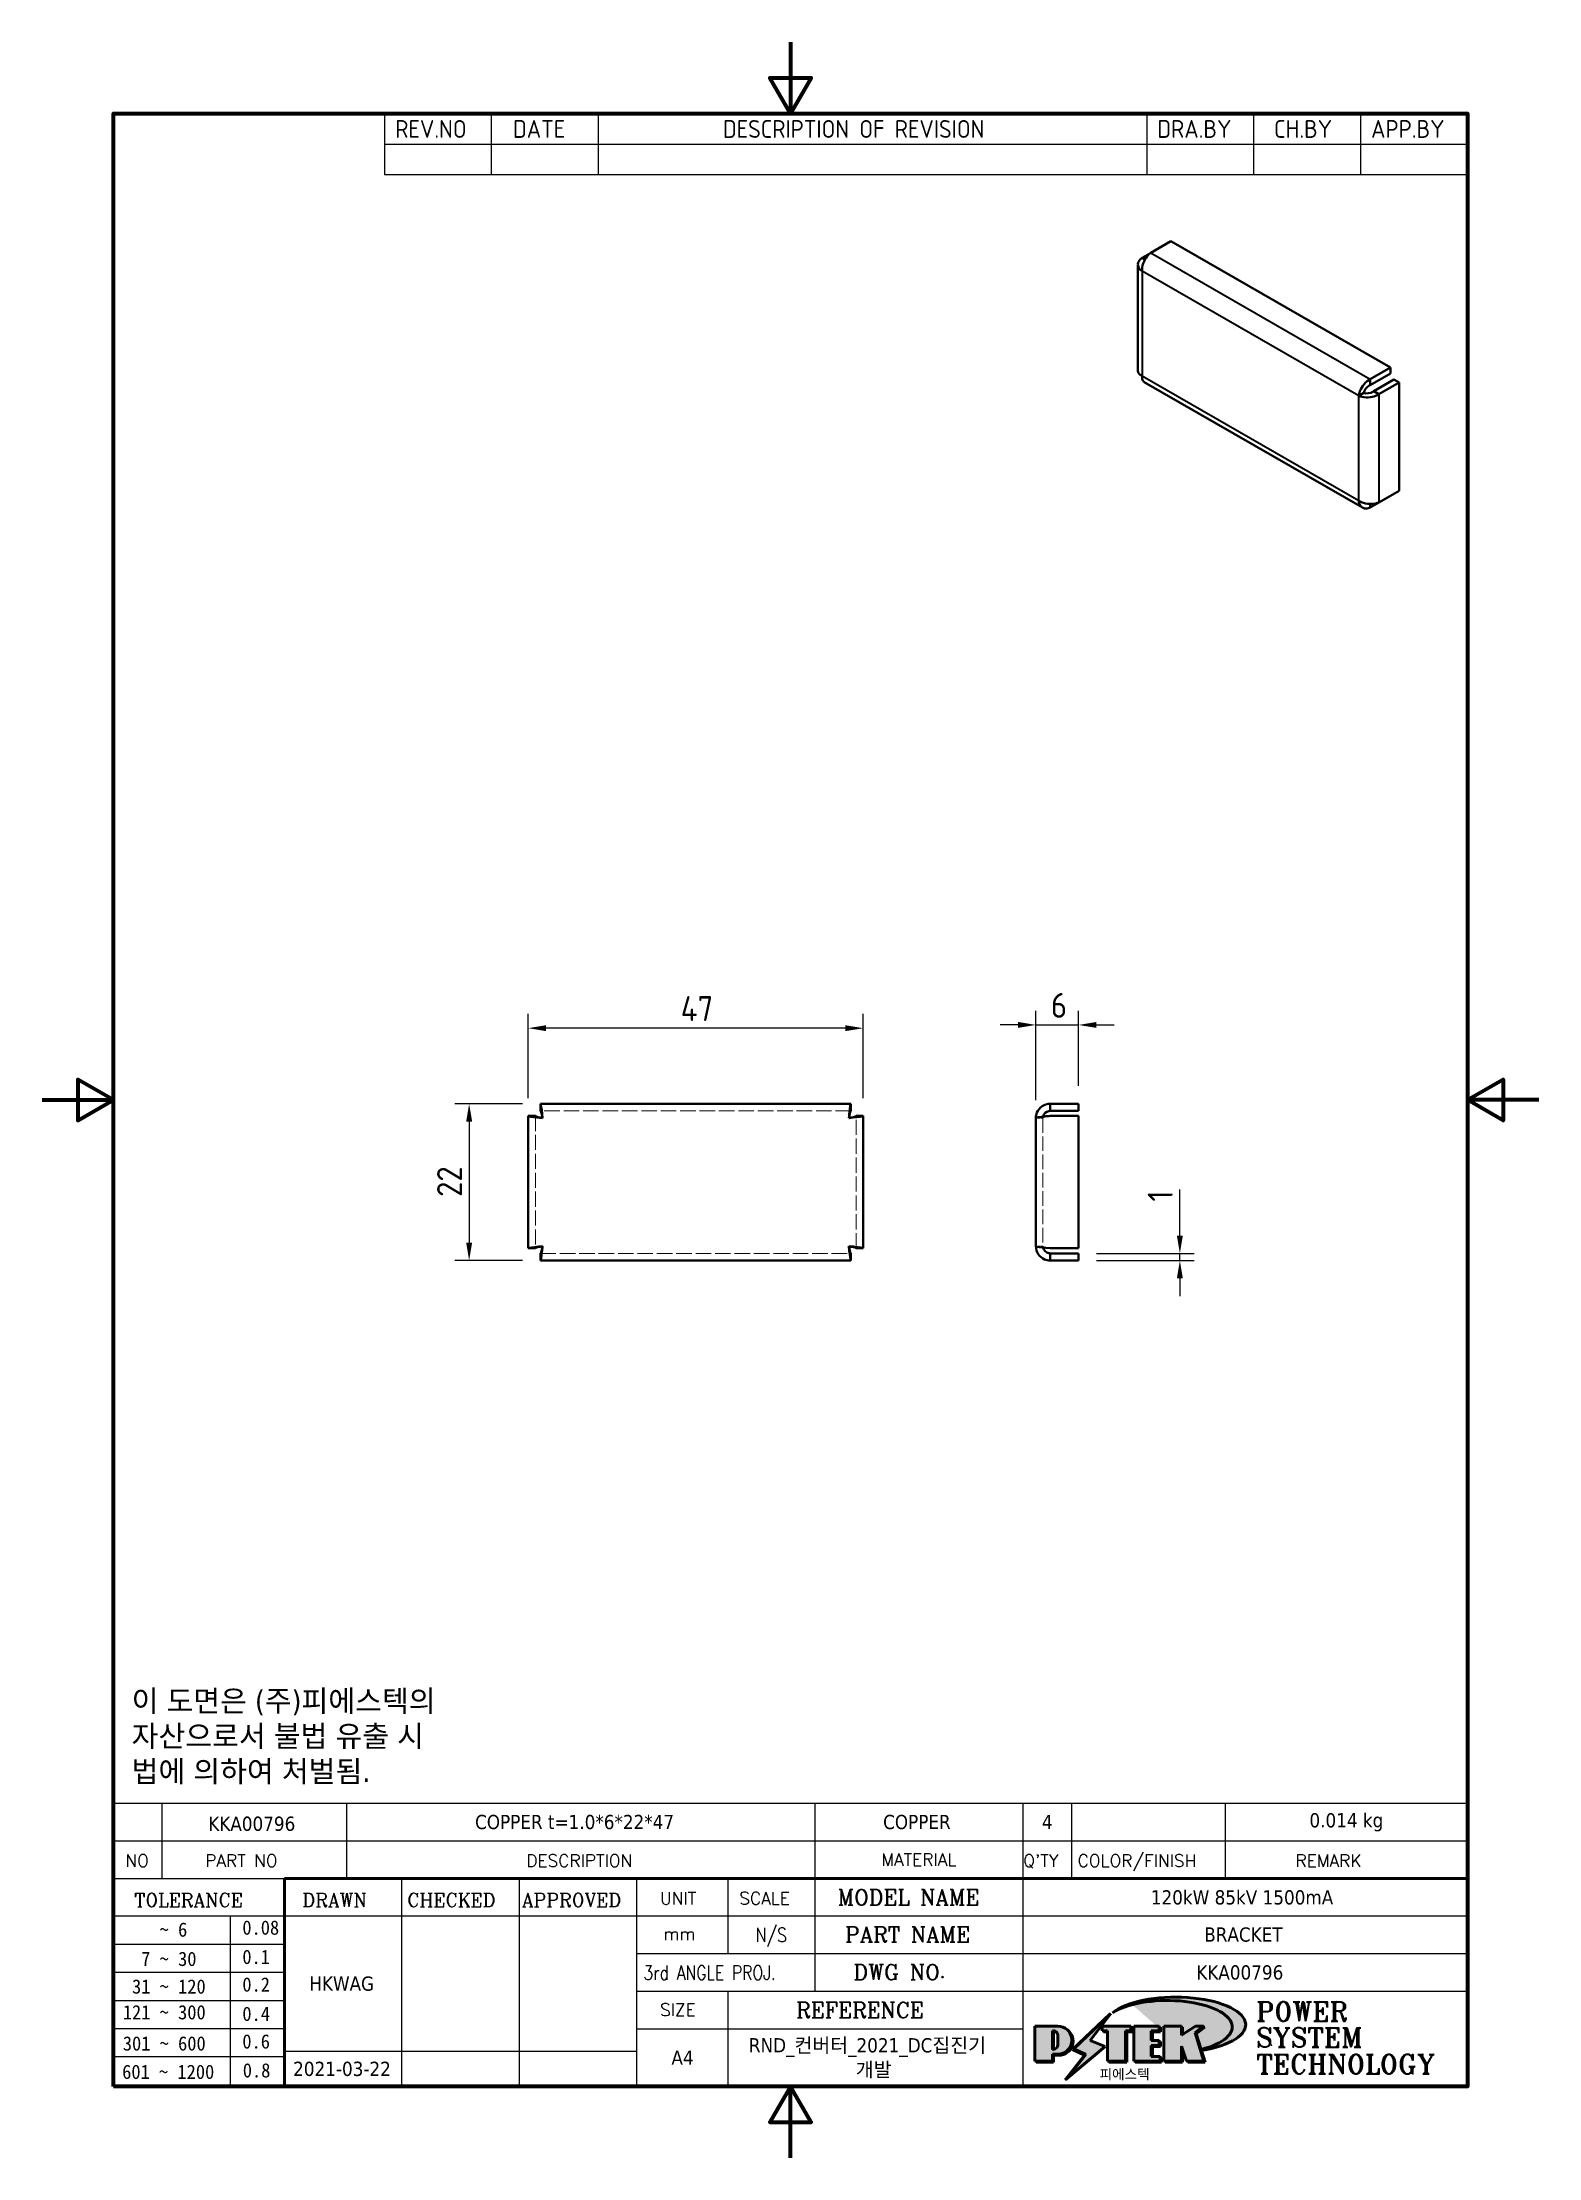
# Model space of a CAD drawing. Header units: millimetres. Extents: x 0 to 210, y 0 to 297.
import ezdxf
from ezdxf.enums import TextEntityAlignment as Align

# ---------------------------------------------------------------- set-up
doc = ezdxf.new("R2010")
doc.units = ezdxf.units.MM
doc.linetypes.add('DASHED', pattern=[0.2067, 0.1654, -0.0413])
doc.layers.get('0').update_dxf_attribs({"color": 3, "lineweight": 25})
for name, color, linetype, lineweight in [('가려진 것(ISO)', 2, 'DASHED', 18), ('가시적인 것(ISO)', 3, 'Continuous', 40), ('가시적인 좁은 것(ISO)', 3, 'Continuous', 35), ('경계(ISO)', 7, 'Continuous', 70), ('기호(ISO)', 5, 'Continuous', 25), ('제목(ISO)', 7, 'Continuous', 50), ('치수(ISO)', 7, 'Continuous', 25), ('해치(ISO)', 7, 'Continuous', 18)]:
    doc.layers.add(name, color=color, linetype=linetype, lineweight=lineweight)
doc.styles.add('HAN_291', font='')
doc.styles.add('HAN_370', font='', dxfattribs={"width": 2})
doc.styles.add('ISO Proportiona M2B', font='isocp.shx')
doc.styles.add('RC_284', font='ROMANC.shx')
doc.styles.add('RC_287', font='ROMANC.shx')
doc.styles.add('RC_292', font='ROMANC.shx')
doc.styles.add('ROMANT_294', font='romant.shx')
doc.styles.add('문자 텍스트_PSTEK_POSCO', font='isocp.shx')
doc.styles.add('치수 텍스트_PSTEK_POSCO', font='isocp.shx')
doc.styles.add('텍스트 스타일198', font='tahoma.ttf')
doc.styles.add('텍스트 스타일333', font='ROMANC.shx', dxfattribs={"width": 0.800000011920929})
doc.styles.get('HAN_291').set_extended_font_data('GulimChe')
doc.styles.get('HAN_370').set_extended_font_data('GulimChe')
doc.dimstyles.new('치수_PSTEK_POSCO', dxfattribs={"dimtxt": 3.5, "dimasz": 2.5, "dimexe": 2, "dimexo": 2.5, "dimgap": 1, "dimtad": 1, "dimrnd": 1e-08, "dimdsep": 46, "dimtxsty": '치수 텍스트_PSTEK_POSCO', "dimcen": 0.09, "dimdle": 10, "dimclrd": 7, "dimclre": 7, "dimclrt": 2, "dimadec": 1, "dimazin": 2, "dimtfac": 1, "dimtmove": 0, "dimatfit": 3, "dimfxl": 0, "dimtolj": 1, "dimlwd": -1, "dimlwe": -1, "dimarcsym": 0})

msp = doc.modelspace()

# ---------------------------------------------------------------- texts
at = {"layer": '기호(ISO)', "color": 7, "insert": (12.5345017592702, 59.03223318725009), "char_height": 3.00000011920929, "width": 60.84077827472761, "attachment_point": 4, "line_spacing_factor": 0.9878842234611511, "style": '문자 텍스트_PSTEK_POSCO'}
msp.add_mtext('{\\fTahoma|b0|i0;\\H3.0000;이 도면은 (주)피에스텍의\\P자산으로서 불법 유출 시 \\P법에 의하여 처벌됨.}', dxfattribs=at)

# ---------------------------------------------------------------- blocks, each defined once
blk = doc.blocks.new('경계 Default Border')
at = {"layer": '경계(ISO)', "flags": 128}
for points in [[(105, 297.0000076293945), (105, 287.0000076293945), (102.1132469177246, 292.0000076293945), (107.8867530822754, 292.0000076293945), (105, 287.0000076293945)], [(10, 10), (10, 287.0000076293945), (200, 287.0000076293945), (200, 10), (10, 10)], [(0, 148.5000038146973), (10, 148.5000038146973), (5, 151.3867473602295), (5, 145.6132507324219), (10, 148.5000038146973)], [(210, 148.5000038146973), (200, 148.5000038146973), (205, 151.3867473602295), (205, 145.6132507324219), (200, 148.5000038146973)], [(105, 0), (105, 10), (102.1132469177246, 5), (107.8867530822754, 5), (105, 10)]]:
    blk.add_lwpolyline(points, dxfattribs=at)
blk = doc.blocks.new('제목 블록 PSTEK')
for color, points in [(252, [(317.2195697678507, 17.0593801673321), (322.0326348870767, 21.62682475217465), (322.2781991042243, 21.94392121864296), (317.0471853425802, 16.97985676345368), (318.7512090904202, 16.1899260703855), (316.0018030350395, 12.71868385740789), (316.3356552234328, 13.00206718743325), (318.9235935156908, 16.2694494742633)]), (5, [(321.6183518841322, 17.4193704504104), (319.5281351041078, 18.24969419629727), (322.4505835294948, 22.02344462252142), (317.2195697678507, 17.0593801673321), (318.9235935156908, 16.2694494742633), (316.1741874603099, 12.79820726128571)]), (1, [(324.4839107253602, 19.60711530335299), (325.2419748254881, 19.60711530335299), (325.2419748254881, 20.25857663940324), (321.2266040451076, 20.25857663940324), (321.2266040451076, 19.60711530335299), (321.9846681452406, 19.60711530335299), (321.9846681452406, 15.3430047401139), (324.4839107253602, 15.3430047401139)]), (252, [(321.9846681452406, 19.60711530335299), (321.4042753185749, 19.60711530335299), (321.4042753185749, 19.45905590879572), (321.9846681452406, 19.45905590879572)]), (252, [(324.6615819988275, 19.45905590879572), (325.4196460989604, 19.45905590879572), (325.4196460989604, 20.11051724484596), (325.2419748254881, 20.11051724484596), (325.2419748254881, 19.60711530335299), (324.4839107253602, 19.60711530335299), (324.4839107253602, 15.3430047401139), (322.1623394187076, 15.3430047401139), (322.1623394187076, 15.19494534555726), (324.6615819988275, 15.19494534555726)]), (1, [(329.2277337269622, 20.25857663940324), (325.65654113025, 20.25857663940324), (325.65654113025, 15.3430047401139), (329.3580259941756, 15.3430047401139), (329.3580259941756, 15.9944660761648), (328.1137701654877, 15.9944660761648), (328.1137701654877, 17.56360607323003), (329.2277337269622, 17.56360607323003), (329.2277337269622, 18.25543873810179), (328.1137701654877, 18.25543873810179), (328.1137701654877, 19.60711530335299), (329.2277337269622, 19.60711530335299)]), (252, [(328.2914414389548, 19.45905590879572), (329.4054050004294, 19.45905590879572), (329.4054050004294, 20.11051724484596), (329.2277337269622, 20.11051724484596), (329.2277337269622, 19.60711530335299), (328.1137701654877, 19.60711530335299), (328.1137701654877, 18.25543873810179), (328.2914414389548, 18.25543873810179)]), (252, [(328.2914414389548, 17.41554667867274), (329.4054050004294, 17.41554667867274), (329.4054050004294, 18.10737934354514), (329.2277337269622, 18.10737934354514), (329.2277337269622, 17.56360607323003), (328.1137701654877, 17.56360607323003), (328.1137701654877, 15.9944660761648), (328.2914414389548, 15.9944660761648)]), (1, [(332.3312149849806, 20.25857663940324), (329.8592894925411, 20.25857663940324), (329.8592894925411, 15.3430047401139), (332.3312149849806, 15.3430047401139), (332.3312149849806, 17.4318630164523), (333.0701931098801, 15.3430047401139), (335.4855464857051, 15.3430047401139), (334.2514536401189, 19.30614745124769), (335.4379594596742, 20.25857663940324), (334.3071782107978, 20.25857663940324), (332.3312149849806, 18.99741471888304)]), (252, [(332.5088862584528, 20.1105172448466), (332.3312149849806, 20.1105172448466), (332.3312149849806, 18.99741471888368), (332.5088862584528, 19.11081371413894)]), (252, [(335.6156307331414, 20.11051724484596), (335.2535118015555, 20.11051724484596), (334.2514536401189, 19.30614745124769), (335.4855464857051, 15.3430047401139), (333.1954852176545, 15.3430047401139), (333.2478643833523, 15.19494534555726), (335.6632177591723, 15.19494534555726), (334.4291249135862, 19.15808805669106)]), (252, [(329.5356972676428, 15.8464066816075), (329.3580259941756, 15.8464066816075), (329.3580259941756, 15.3430047401139), (325.8342124037171, 15.3430047401139), (325.8342124037171, 15.19494534555726), (329.5356972676428, 15.19494534555726)]), (252, [(332.5088862584528, 16.92964231796647), (332.3312149849806, 17.43186301645164), (332.3312149849806, 15.3430047401139), (330.0369607660135, 15.3430047401139), (330.0369607660135, 15.19494534555726), (332.5088862584528, 15.19494534555726)])]:
    blk.add_hatch(color=color).paths.add_polyline_path(points)
h = blk.add_hatch(color=1)
edge = h.paths.add_edge_path(flags=0)
edge.add_line((314.2242174273352, 19.60711530335299), (314.2242174273352, 17.00126995915134))
edge.add_line((314.2242174273352, 17.00126995915134), (314.3485873187598, 17.00126995915134))
edge.add_arc((314.3485873187598, 17.6527312952023), 0.6514613360509371, 270, 360)
edge.add_line((315.0000486548106, 17.6527312952023), (315.0000486548106, 18.95565396730211))
edge.add_arc((314.3485873187598, 18.95565396730212), 0.6514613360508712, 0, 90)
edge.add_line((314.3485873187598, 19.60711530335299), (314.2242174273352, 19.60711530335299))
edge = h.paths.add_edge_path()
edge.add_arc((314.9847713324306, 18.28938669179658), 1.969189947606664, 269.9999999999959, 450)
edge.add_line((314.9847713324306, 20.25857663940318), (311.7664314776902, 20.25857663940324))
edge.add_line((311.7664314776902, 20.25857663940324), (311.7664314776902, 15.3430047401139))
edge.add_line((311.7664314776902, 15.3430047401139), (314.2242174273352, 15.3430047401139))
edge.add_line((314.2242174273352, 15.3430047401139), (314.2242174273352, 16.32019674418991))
edge.add_line((314.2242174273352, 16.32019674418991), (314.9847713324307, 16.32019674418991))
h = blk.add_hatch(color=252)
edge = h.paths.add_edge_path()
edge.add_arc((314.9847713324309, 18.28938669179657), 1.969189947606666, 270, 406.8278729790604)
edge.add_arc((315.1624426058984, 18.1413272972396), 1.969189947606962, -90, 53.560984836317004, ccw=False)
edge.add_line((315.1624426058984, 16.17213734963263), (314.4018887008024, 16.17213734963263))
edge.add_line((314.4018887008024, 16.17213734963263), (314.4018887008024, 15.19494534555726))
edge.add_line((314.4018887008024, 15.19494534555726), (311.9441027511573, 15.19494534555726))
edge.add_line((311.9441027511573, 15.19494534555726), (311.9441027511573, 15.3430047401139))
edge.add_line((311.9441027511573, 15.3430047401139), (314.2242174273352, 15.3430047401139))
edge.add_line((314.2242174273352, 15.3430047401139), (314.2242174273352, 16.32019674418991))
edge.add_line((314.2242174273352, 16.32019674418991), (314.9847713324309, 16.32019674418991))
h = blk.add_hatch(color=252)
edge = h.paths.add_edge_path()
edge.add_line((314.4018887008024, 19.45905590879572), (314.5262585922315, 19.45905590879572))
edge.add_arc((314.5262585922314, 18.80759457274939), 0.6514613360463194, 60.4189348879147, 90.00000000000318, ccw=False)
edge.add_arc((314.3485873187602, 18.95565396730057), 0.6514613360524251, 39.96992292766206, 90.00000000009999)
edge.add_line((314.3485873187591, 19.60711530335307), (314.2242174273352, 19.60711530335298))
edge.add_line((314.2242174273352, 19.60711530335299), (314.2242174273352, 17.00126995915134))
edge.add_line((314.2242174273352, 17.00126995915134), (314.3485873187591, 17.00126995915134))
edge.add_arc((314.3485873187568, 17.652731295233), 0.6514613360816299, 270.0000000002, 274.6930825552478)
edge.add_line((314.4018887008024, 17.0034541317032), (314.4018887008024, 19.45905590879572))
at = {"layer": '해치(ISO)', "true_color": 0x27d1fc}
h = blk.add_hatch(color=140, dxfattribs=at)
edge = h.paths.add_edge_path()
edge.add_ellipse((330.3660919371412, 20.15576403068321), major_axis=(9.100907360794343, 0), ratio=0.4069904968023172, start_angle=301.3098473703837, end_angle=507.7436900681698)
edge.add_ellipse((331.5340919371412, 20.4634168429492), major_axis=(-9.82350664112931, 0), ratio=0.3942600559756514, start_angle=111.51207141178469, end_angle=334.47025347086895, ccw=False)
edge.add_line((335.1363447531188, 16.8601935978785), (335.0955236905705, 16.99119398620872))
at = {"color": 180}
for p, q in [((182.475792979055, 11.79100474011392), (182.4757929790549, 51.56524660363496)), ((182.4757929790549, 51.56524660363496), (372.4757929537551, 51.56524660363496)), ((189.2651435055721, 51.56524660363496), (189.2651435055722, 41.00524660363494)), ((215.2152739891528, 41.00524660363494), (215.2152739891528, 51.56524660363496)), ((280.8758854511282, 51.56524660363496), (280.8758854511282, 41.00524660363494)), ((310.0881549537552, 51.56524660363496), (310.0881549537553, 41.00524660363494)), ((316.9044520275131, 51.56524660363496), (316.9044520275127, 41.00524660363494)), ((338.4566026226726, 51.56524660363496), (338.4566026226727, 41.00524660363494)), ((372.4757929537551, 51.56524660363496), (372.4757929537551, 11.79100474011389)), ((182.475792979055, 46.2852466036349), (372.4757929537551, 46.28524660363492)), ((182.475792979055, 41.00524660363493), (206.451475290024, 41.00524660363493)), ((222.9401812389276, 11.79100474011392), (222.9401812389276, 41.00524660363494)), ((239.4288871878316, 11.79100474011392), (239.4288871878316, 41.00524660363494)), ((255.9175931367356, 11.79100474011392), (255.9175931367356, 41.00524660363494)), ((268.6918866058747, 41.00524660363494), (268.6918866058747, 30.44524660363498)), ((280.8758854511282, 41.00524660363494), (280.8758854511282, 25.16524660363502)), ((310.088154953755, 41.00524660363494), (310.088154953755, 11.79100474011392)), ((182.475792979055, 35.72524660363497), (206.451475290024, 35.72524660363497)), ((198.8621818849491, 12.02524660363491), (198.8621818849491, 35.72524660363497)), ((206.451475290024, 35.72524660363497), (372.4757929537551, 35.72524660363497)), ((182.475792979055, 31.77524660363492), (206.451475290024, 31.77524660363492)), ((255.917593136736, 30.44524660363498), (372.4757929537552, 30.44524660363501)), ((182.475792979055, 27.82524660363487), (206.451475290024, 27.82524660363487)), ((182.475792979055, 23.87524660363505), (206.451475290024, 23.87524660363505)), ((255.9175931367359, 25.16524660363502), (372.4757929537552, 25.165246603635)), ((268.6918866058744, 25.16524660363502), (268.6918866058744, 11.79100474011392)), ((182.475792979055, 19.92524660363478), (206.451475290024, 19.92524660363478)), ((255.9175931367359, 19.88524660363481), (310.0881549537553, 19.88524660363481)), ((182.475792979055, 15.97524660363496), (206.451475290024, 15.97524660363496)), ((206.451475290024, 16.74100474011396), (255.9175931367359, 16.74100474011396)), ((182.475792979055, 11.79100474011392), (372.4757929537551, 11.79100474011389))]:
    blk.add_line(p, q, dxfattribs=at)
at = {"color": 7, "lineweight": 50}
for p, q in [((206.4514752900237, 11.79100474011392), (206.4514752900237, 41.00524660363494)), ((206.451475290024, 41.00524660363494), (372.4757929537551, 41.00524660363496))]:
    blk.add_line(p, q, dxfattribs=at)
at = {"color": 7}
for p, q in [((322.2781991042243, 21.94392121864296), (317.0471853425802, 16.97985676345368)), ((322.4505835294948, 22.02344462252142), (317.2195697678507, 17.0593801673321)), ((317.2195697678507, 17.0593801673321), (322.0326348870767, 21.62682475217465)), ((319.5281351041078, 18.24969419629727), (322.4505835294948, 22.02344462252142)), ((322.0326348870767, 21.62682475217465), (322.2781991042243, 21.94392121864296)), ((311.7664314776902, 20.25900474011391), (311.7664314776902, 15.34300474011391)), ((314.9847713324309, 20.25857663940324), (311.7664314776902, 20.25857663940324)), ((314.9847713324309, 20.25857663940324), (311.7664314776902, 20.25857663940324)), ((311.7664314776902, 20.25857663940324), (311.7664314776902, 15.3430047401139)), ((314.2242174273352, 17.00126995915134), (314.2242174273352, 19.60711530335299)), ((314.2242174273352, 19.60711530335299), (314.3485873187591, 19.60711530335299)), ((314.3485873187591, 19.60711530335299), (314.2242174273352, 19.60711530335299)), ((314.2242174273352, 19.60711530335299), (314.2242174273352, 17.00126995915134)), ((314.2242174273352, 17.00126995915134), (314.2242174273352, 19.60711530335299)), ((314.2242174273352, 19.60711530335299), (314.3485873187591, 19.60711530335299)), ((314.4018887008024, 19.45905590879572), (314.5262585922314, 19.45905590879572)), ((314.4018887008024, 17.0034541317032), (314.4018887008024, 19.45905590879572)), ((315.0000486548106, 18.95565396730275), (315.0000486548106, 17.65273129520161)), ((315.0000486548106, 18.95565396730275), (315.0000486548106, 17.65273129520161)), ((321.6183518841322, 17.4193704504104), (319.5281351041078, 18.24969419629727)), ((325.2419748254881, 20.25857663940324), (321.2266040451076, 20.25857663940324)), ((321.2266040451076, 20.25857663940324), (321.2266040451076, 19.60711530335299)), ((325.2419748254881, 20.25857663940324), (321.2266040451076, 20.25857663940324)), ((321.2266040451076, 20.25857663940324), (321.2266040451076, 19.60711530335299)), ((321.2266040451076, 19.60711530335299), (321.9846681452406, 19.60711530335299)), ((321.2266040451076, 19.60711530335299), (321.9846681452406, 19.60711530335299)), ((321.4042753185749, 19.60711530335299), (321.4042753185749, 19.45905590879572)), ((321.9846681452406, 19.60711530335299), (321.4042753185749, 19.60711530335299)), ((321.4042753185749, 19.45905590879572), (321.9846681452406, 19.45905590879572)), ((321.9846681452406, 19.60711530335299), (321.9846681452406, 15.3430047401139)), ((321.9846681452406, 19.45905590879572), (321.9846681452406, 19.60711530335299)), ((321.9846681452406, 19.60711530335299), (321.9846681452406, 15.3430047401139)), ((324.4839107253602, 19.60711530335299), (325.2419748254881, 19.60711530335299)), ((324.4839107253602, 15.3430047401139), (324.4839107253602, 19.60711530335299)), ((325.2419748254881, 19.60711530335299), (324.4839107253602, 19.60711530335299)), ((324.4839107253602, 19.60711530335299), (324.4839107253602, 15.3430047401139)), ((324.4839107253602, 19.60711530335299), (325.2419748254881, 19.60711530335299)), ((324.4839107253602, 15.3430047401139), (324.4839107253602, 19.60711530335299)), ((324.6615819988275, 19.45905590879572), (325.4196460989604, 19.45905590879572)), ((324.6615819988275, 15.19494534555726), (324.6615819988275, 19.45905590879572)), ((325.2419748254881, 19.60711530335299), (325.2419748254881, 20.25857663940324)), ((325.2419748254881, 19.60711530335299), (325.2419748254881, 20.25857663940324)), ((325.4196460989604, 20.11051724484596), (325.2419748254881, 20.11051724484596)), ((325.2419748254881, 20.11051724484596), (325.2419748254881, 19.60711530335299)), ((325.4196460989604, 19.45905590879572), (325.4196460989604, 20.11051724484596)), ((329.2277337269622, 20.25857663940324), (325.65654113025, 20.25857663940324)), ((325.65654113025, 20.25857663940324), (325.65654113025, 15.3430047401139)), ((325.65654113025, 20.25857663940324), (325.65654113025, 15.3430047401139)), ((329.2277337269622, 20.25857663940324), (325.65654113025, 20.25857663940324)), ((328.1137701654877, 18.25543873810179), (328.1137701654877, 19.60711530335299)), ((328.1137701654877, 19.60711530335299), (329.2277337269622, 19.60711530335299)), ((329.2277337269622, 19.60711530335299), (328.1137701654877, 19.60711530335299)), ((328.1137701654877, 19.60711530335299), (328.1137701654877, 18.25543873810179)), ((328.1137701654877, 18.25543873810179), (328.1137701654877, 19.60711530335299)), ((328.1137701654877, 19.60711530335299), (329.2277337269622, 19.60711530335299)), ((329.2277337269622, 18.25543873810179), (328.1137701654877, 18.25543873810179)), ((328.1137701654877, 18.25543873810179), (328.2914414389548, 18.25543873810179)), ((329.2277337269622, 18.25543873810179), (328.1137701654877, 18.25543873810179)), ((328.2914414389548, 18.25543873810179), (328.2914414389548, 19.45905590879572)), ((328.2914414389548, 19.45905590879572), (329.4054050004294, 19.45905590879572)), ((329.2277337269622, 19.60711530335299), (329.2277337269622, 20.25857663940324)), ((329.2277337269622, 19.60711530335299), (329.2277337269622, 20.25857663940324)), ((329.4054050004294, 20.11051724484596), (329.2277337269622, 20.11051724484596)), ((329.2277337269622, 20.11051724484596), (329.2277337269622, 19.60711530335299)), ((329.2277337269622, 17.56360607323003), (329.2277337269622, 18.25543873810179)), ((329.2277337269622, 17.56360607323003), (329.2277337269622, 18.25543873810179)), ((329.4054050004294, 18.10737934354514), (329.2277337269622, 18.10737934354514)), ((329.2277337269622, 18.10737934354514), (329.2277337269622, 17.56360607323003)), ((329.4054050004294, 19.45905590879572), (329.4054050004294, 20.11051724484596)), ((329.4054050004294, 17.41554667867274), (329.4054050004294, 18.10737934354514)), ((332.3312149849806, 20.25857663940324), (329.8592894925411, 20.25857663940324)), ((329.8592894925411, 20.25857663940324), (329.8592894925411, 15.3430047401139)), ((329.8592894925411, 20.25857663940324), (329.8592894925411, 15.3430047401139)), ((332.3312149849806, 20.25857663940324), (329.8592894925411, 20.25857663940324)), ((334.3071782107978, 20.25857663940324), (332.3312149849806, 18.99741471888304)), ((332.3312149849806, 18.99741471888304), (332.3312149849806, 20.25857663940324)), ((334.3071782107978, 20.25857663940324), (332.3312149849806, 18.99741471888304)), ((332.3312149849806, 18.99741471888304), (332.3312149849806, 20.25857663940324)), ((332.5088862584528, 20.1105172448466), (332.3312149849806, 20.1105172448466)), ((332.3312149849806, 20.1105172448466), (332.3312149849806, 18.99741471888368)), ((332.3312149849806, 18.99741471888368), (332.5088862584528, 19.11081371413894)), ((332.5088862584528, 19.11081371413894), (332.5088862584528, 20.1105172448466)), ((334.2514536401189, 19.30614745124769), (335.4379594596742, 20.25857663940324)), ((334.2514536401189, 19.30614745124769), (335.4379594596742, 20.25857663940324)), ((335.2535118015555, 20.11051724484596), (334.2514536401189, 19.30614745124769)), ((335.4855464857051, 15.3430047401139), (334.2514536401189, 19.30614745124769)), ((334.2514536401189, 19.30614745124769), (335.4855464857051, 15.3430047401139)), ((335.4855464857051, 15.3430047401139), (334.2514536401189, 19.30614745124769)), ((335.4379594596742, 20.25857663940324), (334.3071782107978, 20.25857663940324)), ((335.4379594596742, 20.25857663940324), (334.3071782107978, 20.25857663940324)), ((334.4291249135862, 19.15808805669104), (335.6156307331414, 20.11051724484596)), ((335.6632177591723, 15.19494534555726), (334.4291249135862, 19.15808805669104)), ((335.6156307331414, 20.11051724484596), (335.2535118015555, 20.11051724484596)), ((311.7664314776902, 15.3430047401139), (314.2242174273352, 15.3430047401139)), ((311.7664314776902, 15.3430047401139), (314.2242174273352, 15.3430047401139)), ((314.2242174273352, 15.3430047401139), (311.9441027511573, 15.3430047401139)), ((311.9441027511573, 15.3430047401139), (311.9441027511573, 15.19494534555726)), ((311.9441027511573, 15.19494534555726), (314.4018887008024, 15.19494534555726)), ((314.3485873187591, 17.00126995915134), (314.2242174273352, 17.00126995915134)), ((314.2242174273352, 17.00126995915134), (314.3485873187591, 17.00126995915134)), ((314.3485873187591, 17.00126995915134), (314.2242174273352, 17.00126995915134)), ((314.2242174273352, 16.32019674418991), (314.9847713324309, 16.32019674418991)), ((314.2242174273352, 15.3430047401139), (314.2242174273352, 16.32019674418991)), ((314.9847713324309, 16.32019674418991), (314.2242174273352, 16.32019674418991)), ((314.2242174273352, 16.32019674418991), (314.2242174273352, 15.3430047401139)), ((314.2242174273352, 16.32019674418991), (314.9847713324309, 16.32019674418991)), ((314.2242174273352, 15.3430047401139), (314.2242174273352, 16.32019674418991)), ((314.4018887008024, 16.17213734963263), (315.162442605898, 16.17213734963263)), ((314.4018887008024, 15.19494534555726), (314.4018887008024, 16.17213734963263)), ((318.7512090904202, 16.1899260703855), (316.0018030350395, 12.71868385740789)), ((316.1741874603099, 12.79820726128571), (321.6183518841322, 17.4193704504104)), ((318.9235935156908, 16.2694494742633), (316.1741874603099, 12.79820726128571)), ((316.3356552234328, 13.00206718743325), (318.9235935156908, 16.2694494742633)), ((317.0471853425802, 16.97985676345368), (318.7512090904202, 16.1899260703855)), ((318.9235935156908, 16.2694494742633), (317.2195697678507, 17.0593801673321)), ((317.2195697678507, 17.0593801673321), (318.9235935156908, 16.2694494742633)), ((321.9846681452406, 15.3430047401139), (324.4839107253602, 15.3430047401139)), ((321.9846681452406, 15.3430047401139), (324.4839107253602, 15.3430047401139)), ((324.4839107253602, 15.3430047401139), (322.1623394187076, 15.3430047401139)), ((322.1623394187076, 15.3430047401139), (322.1623394187076, 15.19494534555726)), ((322.1623394187076, 15.19494534555726), (324.6615819988275, 15.19494534555726)), ((325.65654113025, 15.3430047401139), (329.3580259941756, 15.3430047401139)), ((325.65654113025, 15.3430047401139), (329.3580259941756, 15.3430047401139)), ((329.3580259941756, 15.3430047401139), (325.8342124037171, 15.3430047401139)), ((325.8342124037171, 15.3430047401139), (325.8342124037171, 15.19494534555726)), ((325.8342124037171, 15.19494534555726), (329.5356972676428, 15.19494534555726)), ((328.1137701654877, 17.56360607323003), (329.2277337269622, 17.56360607323003)), ((328.1137701654877, 15.9944660761648), (328.1137701654877, 17.56360607323003)), ((329.2277337269622, 17.56360607323003), (328.1137701654877, 17.56360607323003)), ((328.1137701654877, 17.56360607323003), (328.1137701654877, 15.9944660761648)), ((328.1137701654877, 17.56360607323003), (329.2277337269622, 17.56360607323003)), ((328.1137701654877, 15.9944660761648), (328.1137701654877, 17.56360607323003)), ((329.3580259941756, 15.9944660761648), (328.1137701654877, 15.9944660761648)), ((328.1137701654877, 15.9944660761648), (328.2914414389548, 15.9944660761648)), ((329.3580259941756, 15.9944660761648), (328.1137701654877, 15.9944660761648)), ((328.2914414389548, 15.9944660761648), (328.2914414389548, 17.41554667867274)), ((328.2914414389548, 17.41554667867274), (329.4054050004294, 17.41554667867274)), ((329.3580259941756, 15.3430047401139), (329.3580259941756, 15.9944660761648)), ((329.3580259941756, 15.3430047401139), (329.3580259941756, 15.9944660761648)), ((329.5356972676428, 15.8464066816075), (329.3580259941756, 15.8464066816075)), ((329.3580259941756, 15.8464066816075), (329.3580259941756, 15.3430047401139)), ((329.5356972676428, 15.19494534555726), (329.5356972676428, 15.8464066816075)), ((329.8592894925411, 15.3430047401139), (332.3312149849806, 15.3430047401139)), ((329.8592894925411, 15.3430047401139), (332.3312149849806, 15.3430047401139)), ((332.3312149849806, 15.3430047401139), (330.0369607660135, 15.3430047401139)), ((330.0369607660135, 15.3430047401139), (330.0369607660135, 15.19494534555726)), ((330.0369607660135, 15.19494534555726), (332.5088862584528, 15.19494534555726)), ((332.3312149849806, 17.4318630164523), (333.0701931098801, 15.3430047401139)), ((332.3312149849806, 15.3430047401139), (332.3312149849806, 17.4318630164523)), ((332.5088862584528, 16.92964231796647), (332.3312149849806, 17.43186301645164)), ((332.3312149849806, 17.43186301645164), (332.3312149849806, 15.3430047401139)), ((332.3312149849806, 17.4318630164523), (333.0701931098801, 15.3430047401139)), ((332.3312149849806, 15.3430047401139), (332.3312149849806, 17.4318630164523)), ((332.5088862584528, 15.19494534555726), (332.5088862584528, 16.92964231796647)), ((333.0701931098801, 15.3430047401139), (335.4855464857051, 15.3430047401139)), ((333.0701931098801, 15.3430047401139), (335.4855464857051, 15.3430047401139)), ((335.4855464857051, 15.3430047401139), (333.1954852176545, 15.3430047401139)), ((333.1954852176545, 15.3430047401139), (333.2478643833523, 15.19494534555726)), ((333.2478643833523, 15.19494534555726), (335.6632177591723, 15.19494534555726)), ((345.0447381189468, 17.50375595811051), (344.9867755289346, 17.689895936919)), ((316.0018030350395, 12.71868385740789), (316.3356552234328, 13.00206718743325))]:
    blk.add_line(p, q, dxfattribs=at)
at = {"color": 5}
for p, q in [((322.4505835294948, 22.02344462252142), (317.2195697678507, 17.0593801673321)), ((319.5281351041078, 18.24969419629727), (322.4505835294948, 22.02344462252142)), ((321.6183518841322, 17.4193704504104), (319.5281351041078, 18.24969419629727)), ((316.1741874603099, 12.79820726128571), (321.6183518841322, 17.4193704504104)), ((318.9235935156908, 16.2694494742633), (316.1741874603099, 12.79820726128571)), ((317.2195697678507, 17.0593801673321), (318.9235935156908, 16.2694494742633))]:
    blk.add_line(p, q, dxfattribs=at)
at = {"color": 1}
for p, q in [((314.9847713324309, 20.25857663940324), (311.7664314776902, 20.25857663940324)), ((311.7664314776902, 20.25857663940324), (311.7664314776902, 15.3430047401139)), ((314.2242174273352, 17.00126995915134), (314.2242174273352, 19.60711530335299)), ((314.2242174273352, 19.60711530335299), (314.3485873187591, 19.60711530335299)), ((315.0000486548106, 18.95565396730275), (315.0000486548106, 17.65273129520161)), ((325.2419748254881, 20.25857663940324), (321.2266040451076, 20.25857663940324)), ((321.2266040451076, 20.25857663940324), (321.2266040451076, 19.60711530335299)), ((321.2266040451076, 19.60711530335299), (321.9846681452406, 19.60711530335299)), ((321.9846681452406, 19.60711530335299), (321.9846681452406, 15.3430047401139)), ((324.4839107253602, 19.60711530335299), (325.2419748254881, 19.60711530335299)), ((324.4839107253602, 15.3430047401139), (324.4839107253602, 19.60711530335299)), ((325.2419748254881, 19.60711530335299), (325.2419748254881, 20.25857663940324)), ((329.2277337269622, 20.25857663940324), (325.65654113025, 20.25857663940324)), ((325.65654113025, 20.25857663940324), (325.65654113025, 15.3430047401139)), ((328.1137701654877, 18.25543873810179), (328.1137701654877, 19.60711530335299)), ((328.1137701654877, 19.60711530335299), (329.2277337269622, 19.60711530335299)), ((329.2277337269622, 18.25543873810179), (328.1137701654877, 18.25543873810179)), ((329.2277337269622, 19.60711530335299), (329.2277337269622, 20.25857663940324)), ((329.2277337269622, 17.56360607323003), (329.2277337269622, 18.25543873810179)), ((332.3312149849806, 20.25857663940324), (329.8592894925411, 20.25857663940324)), ((329.8592894925411, 20.25857663940324), (329.8592894925411, 15.3430047401139)), ((334.3071782107978, 20.25857663940324), (332.3312149849806, 18.99741471888304)), ((332.3312149849806, 18.99741471888304), (332.3312149849806, 20.25857663940324)), ((334.2514536401189, 19.30614745124769), (335.4379594596742, 20.25857663940324)), ((335.4855464857051, 15.3430047401139), (334.2514536401189, 19.30614745124769)), ((335.4379594596742, 20.25857663940324), (334.3071782107978, 20.25857663940324)), ((311.7664314776902, 15.3430047401139), (314.2242174273352, 15.3430047401139)), ((314.3485873187591, 17.00126995915134), (314.2242174273352, 17.00126995915134)), ((314.2242174273352, 16.32019674418991), (314.9847713324309, 16.32019674418991)), ((314.2242174273352, 15.3430047401139), (314.2242174273352, 16.32019674418991)), ((321.9846681452406, 15.3430047401139), (324.4839107253602, 15.3430047401139)), ((325.65654113025, 15.3430047401139), (329.3580259941756, 15.3430047401139)), ((328.1137701654877, 17.56360607323003), (329.2277337269622, 17.56360607323003)), ((328.1137701654877, 15.9944660761648), (328.1137701654877, 17.56360607323003)), ((329.3580259941756, 15.9944660761648), (328.1137701654877, 15.9944660761648)), ((329.3580259941756, 15.3430047401139), (329.3580259941756, 15.9944660761648)), ((329.8592894925411, 15.3430047401139), (332.3312149849806, 15.3430047401139)), ((332.3312149849806, 17.4318630164523), (333.0701931098801, 15.3430047401139)), ((332.3312149849806, 15.3430047401139), (332.3312149849806, 17.4318630164523)), ((333.0701931098801, 15.3430047401139), (335.4855464857051, 15.3430047401139))]:
    blk.add_line(p, q, dxfattribs=at)
at = {"color": 7}
for centre, radius, start, end in [((314.3485873187598, 18.95565396730211), 0.6514613360508712, 0, 90), ((314.3485873187602, 18.95565396730057), 0.6514613360524251, 39.96992292766117, 90), ((314.3485873187598, 18.95565396730212), 0.6514613360508712, 0, 90), ((314.5262585922314, 18.80759457274939), 0.6514613360463193, 60.41893488791137, 90), ((314.9847713324309, 18.28938669179658), 1.969189947606665, 270, 90), ((314.9847713324309, 18.28938669179658), 1.969189947606665, 270, 90), ((314.9847713324307, 18.2893866917965), 1.969189947606594, 270, 46.82787297909833), ((315.1624426058984, 18.1413272972396), 1.969189947606961, 270, 53.56098483636067), ((314.3485873187597, 17.65273129520228), 0.6514613360509381, 270, 0), ((314.3485873187598, 17.6527312952023), 0.6514613360509381, 270, 0), ((314.3485873187568, 17.652731295233), 0.6514613360816299, 270, 274.6930825552478)]:
    blk.add_arc(centre, radius, start, end, dxfattribs=at)
at = {"color": 1}
for centre, radius, start, end in [((314.3485873187598, 18.95565396730211), 0.6514613360508712, 0, 90), ((314.9847713324309, 18.28938669179657), 1.969189947606665, 270, 90), ((314.3485873187598, 17.6527312952023), 0.6514613360509381, 270, 0)]:
    blk.add_arc(centre, radius, start, end, dxfattribs=at)
at = {"layer": '제목(ISO)', "lineweight": 18}
blk.add_line((182.475792979055, 35.72500474011393), (182.475792979055, 11.79100474011392), dxfattribs=at)
at = {"layer": '제목(ISO)'}
for p, q in [((322.2781991042243, 21.94392121864296), (317.0471853425802, 16.97985676345368)), ((322.4505835294948, 22.02344462252142), (317.2195697678507, 17.0593801673321)), ((317.2195697678507, 17.0593801673321), (322.0326348870767, 21.62682475217465)), ((319.5281351041078, 18.24969419629727), (322.4505835294948, 22.02344462252142)), ((322.0326348870767, 21.62682475217465), (322.2781991042243, 21.94392121864296)), ((314.9847713324306, 20.25857663940324), (311.7664314776902, 20.25857663940324)), ((311.7664314776902, 20.25857663940324), (311.7664314776902, 15.3430047401139)), ((314.2242174273352, 17.00126995915134), (314.2242174273352, 19.60711530335299)), ((314.2242174273352, 19.60711530335299), (314.3485873187598, 19.60711530335299)), ((314.3485873187591, 19.60711530335299), (314.2242174273352, 19.60711530335299)), ((314.2242174273352, 19.60711530335299), (314.2242174273352, 17.00126995915134)), ((314.4018887008024, 19.45905590879572), (314.5262585922314, 19.45905590879572)), ((314.4018887008024, 17.0034541317032), (314.4018887008024, 19.45905590879572)), ((315.0000486548106, 18.95565396730211), (315.0000486548106, 17.6527312952023)), ((321.6183518841322, 17.4193704504104), (319.5281351041078, 18.24969419629727)), ((325.2419748254881, 20.25857663940324), (321.2266040451076, 20.25857663940324)), ((321.2266040451076, 20.25857663940324), (321.2266040451076, 19.60711530335299)), ((321.2266040451076, 19.60711530335299), (321.9846681452406, 19.60711530335299)), ((321.9846681452406, 19.60711530335299), (321.4042753185749, 19.60711530335299)), ((321.4042753185749, 19.60711530335299), (321.4042753185749, 19.45905590879572)), ((321.4042753185749, 19.45905590879572), (321.9846681452406, 19.45905590879572)), ((321.9846681452406, 19.60711530335299), (321.9846681452406, 15.3430047401139)), ((321.9846681452406, 19.45905590879572), (321.9846681452406, 19.60711530335299)), ((324.4839107253602, 19.60711530335299), (325.2419748254881, 19.60711530335299)), ((324.4839107253602, 15.3430047401139), (324.4839107253602, 19.60711530335299)), ((325.2419748254881, 19.60711530335299), (324.4839107253602, 19.60711530335299)), ((324.4839107253602, 19.60711530335299), (324.4839107253602, 15.3430047401139)), ((324.6615819988275, 19.45905590879572), (325.4196460989604, 19.45905590879572)), ((324.6615819988275, 15.19494534555726), (324.6615819988275, 19.45905590879572)), ((325.2419748254881, 19.60711530335299), (325.2419748254881, 20.25857663940324)), ((325.4196460989604, 20.11051724484596), (325.2419748254881, 20.11051724484596)), ((325.2419748254881, 20.11051724484596), (325.2419748254881, 19.60711530335299)), ((325.4196460989604, 19.45905590879572), (325.4196460989604, 20.11051724484596)), ((329.2277337269622, 20.25857663940324), (325.65654113025, 20.25857663940324)), ((325.65654113025, 20.25857663940324), (325.65654113025, 15.3430047401139)), ((328.1137701654877, 18.25543873810179), (328.1137701654877, 19.60711530335299)), ((328.1137701654877, 19.60711530335299), (329.2277337269622, 19.60711530335299)), ((329.2277337269622, 19.60711530335299), (328.1137701654877, 19.60711530335299)), ((328.1137701654877, 19.60711530335299), (328.1137701654877, 18.25543873810179)), ((329.2277337269622, 18.25543873810179), (328.1137701654877, 18.25543873810179)), ((328.1137701654877, 18.25543873810179), (328.2914414389548, 18.25543873810179)), ((328.2914414389548, 19.45905590879572), (329.4054050004294, 19.45905590879572)), ((328.2914414389548, 18.25543873810179), (328.2914414389548, 19.45905590879572)), ((329.2277337269622, 19.60711530335299), (329.2277337269622, 20.25857663940324)), ((329.4054050004294, 20.11051724484596), (329.2277337269622, 20.11051724484596)), ((329.2277337269622, 20.11051724484596), (329.2277337269622, 19.60711530335299)), ((329.2277337269622, 17.56360607323003), (329.2277337269622, 18.25543873810179)), ((329.4054050004294, 18.10737934354514), (329.2277337269622, 18.10737934354514)), ((329.2277337269622, 18.10737934354514), (329.2277337269622, 17.56360607323003)), ((329.4054050004294, 19.45905590879572), (329.4054050004294, 20.11051724484596)), ((329.4054050004294, 17.41554667867274), (329.4054050004294, 18.10737934354514)), ((332.3312149849806, 20.25857663940324), (329.8592894925411, 20.25857663940324)), ((329.8592894925411, 20.25857663940324), (329.8592894925411, 15.3430047401139)), ((334.3071782107978, 20.25857663940324), (332.3312149849806, 18.99741471888304)), ((332.3312149849806, 18.99741471888304), (332.3312149849806, 20.25857663940324)), ((332.5088862584528, 20.1105172448466), (332.3312149849806, 20.1105172448466)), ((332.3312149849806, 20.1105172448466), (332.3312149849806, 18.99741471888368)), ((332.3312149849806, 18.99741471888368), (332.5088862584528, 19.11081371413894)), ((332.5088862584528, 19.11081371413894), (332.5088862584528, 20.1105172448466)), ((334.2514536401189, 19.30614745124769), (335.4379594596742, 20.25857663940324)), ((335.2535118015555, 20.11051724484596), (334.2514536401189, 19.30614745124769)), ((335.4855464857051, 15.3430047401139), (334.2514536401189, 19.30614745124769)), ((334.2514536401189, 19.30614745124769), (335.4855464857051, 15.3430047401139)), ((335.4379594596742, 20.25857663940324), (334.3071782107978, 20.25857663940324)), ((334.4291249135862, 19.15808805669106), (335.6156307331414, 20.11051724484596)), ((335.6632177591723, 15.19494534555726), (334.4291249135862, 19.15808805669106)), ((335.6156307331414, 20.11051724484596), (335.2535118015555, 20.11051724484596)), ((311.7664314776902, 15.3430047401139), (314.2242174273352, 15.3430047401139)), ((314.2242174273352, 15.3430047401139), (311.9441027511573, 15.3430047401139)), ((311.9441027511573, 15.3430047401139), (311.9441027511573, 15.19494534555726)), ((311.9441027511573, 15.19494534555726), (314.4018887008024, 15.19494534555726)), ((314.3485873187598, 17.00126995915134), (314.2242174273352, 17.00126995915134)), ((314.2242174273352, 17.00126995915134), (314.3485873187591, 17.00126995915134)), ((314.2242174273352, 15.3430047401139), (314.2242174273352, 16.32019674418991)), ((314.2242174273352, 16.32019674418991), (314.9847713324307, 16.32019674418991)), ((314.9847713324309, 16.32019674418991), (314.2242174273352, 16.32019674418991)), ((314.2242174273352, 16.32019674418991), (314.2242174273352, 15.3430047401139)), ((314.4018887008024, 15.19494534555726), (314.4018887008024, 16.17213734963263)), ((314.4018887008024, 16.17213734963263), (315.1624426058984, 16.17213734963263)), ((318.7512090904202, 16.1899260703855), (316.0018030350395, 12.71868385740789)), ((316.1741874603099, 12.79820726128571), (321.6183518841322, 17.4193704504104)), ((318.9235935156908, 16.2694494742633), (316.1741874603099, 12.79820726128571)), ((316.3356552234328, 13.00206718743325), (318.9235935156908, 16.2694494742633)), ((317.0471853425802, 16.97985676345368), (318.7512090904202, 16.1899260703855)), ((317.2195697678507, 17.0593801673321), (318.9235935156908, 16.2694494742633)), ((318.9235935156908, 16.2694494742633), (317.2195697678507, 17.0593801673321)), ((321.9846681452406, 15.3430047401139), (324.4839107253602, 15.3430047401139)), ((324.4839107253602, 15.3430047401139), (322.1623394187076, 15.3430047401139)), ((322.1623394187076, 15.3430047401139), (322.1623394187076, 15.19494534555726)), ((322.1623394187076, 15.19494534555726), (324.6615819988275, 15.19494534555726)), ((325.65654113025, 15.3430047401139), (329.3580259941756, 15.3430047401139)), ((329.3580259941756, 15.3430047401139), (325.8342124037171, 15.3430047401139)), ((325.8342124037171, 15.3430047401139), (325.8342124037171, 15.19494534555726)), ((325.8342124037171, 15.19494534555726), (329.5356972676428, 15.19494534555726)), ((328.1137701654877, 15.9944660761648), (328.1137701654877, 17.56360607323003)), ((328.1137701654877, 17.56360607323003), (329.2277337269622, 17.56360607323003)), ((329.2277337269622, 17.56360607323003), (328.1137701654877, 17.56360607323003)), ((328.1137701654877, 17.56360607323003), (328.1137701654877, 15.9944660761648)), ((329.3580259941756, 15.9944660761648), (328.1137701654877, 15.9944660761648)), ((328.1137701654877, 15.9944660761648), (328.2914414389548, 15.9944660761648)), ((328.2914414389548, 17.41554667867274), (329.4054050004294, 17.41554667867274)), ((328.2914414389548, 15.9944660761648), (328.2914414389548, 17.41554667867274)), ((329.3580259941756, 15.3430047401139), (329.3580259941756, 15.9944660761648)), ((329.5356972676428, 15.8464066816075), (329.3580259941756, 15.8464066816075)), ((329.3580259941756, 15.8464066816075), (329.3580259941756, 15.3430047401139)), ((329.5356972676428, 15.19494534555726), (329.5356972676428, 15.8464066816075)), ((329.8592894925411, 15.3430047401139), (332.3312149849806, 15.3430047401139)), ((332.3312149849806, 15.3430047401139), (330.0369607660135, 15.3430047401139)), ((330.0369607660135, 15.3430047401139), (330.0369607660135, 15.19494534555726)), ((330.0369607660135, 15.19494534555726), (332.5088862584528, 15.19494534555726)), ((332.3312149849806, 15.3430047401139), (332.3312149849806, 17.4318630164523)), ((332.3312149849806, 17.4318630164523), (333.0701931098801, 15.3430047401139)), ((332.5088862584528, 16.92964231796647), (332.3312149849806, 17.43186301645164)), ((332.3312149849806, 17.43186301645164), (332.3312149849806, 15.3430047401139)), ((332.5088862584528, 15.19494534555726), (332.5088862584528, 16.92964231796647)), ((333.0701931098801, 15.3430047401139), (335.4855464857051, 15.3430047401139)), ((335.4855464857051, 15.3430047401139), (333.1954852176545, 15.3430047401139)), ((333.1954852176545, 15.3430047401139), (333.2478643833523, 15.19494534555726)), ((333.2478643833523, 15.19494534555726), (335.6632177591723, 15.19494534555726)), ((316.0018030350395, 12.71868385740789), (316.3356552234328, 13.00206718743325))]:
    blk.add_line(p, q, dxfattribs=at)
at = {"layer": '제목(ISO)', "color": 4}
blk.add_line((335.1363447531188, 16.8601935978785), (335.0955236905705, 16.99119398620872), dxfattribs=at)
at = {"layer": '제목(ISO)'}
for centre, radius, start, end in [((314.3485873187598, 18.95565396730212), 0.6514613360508712, 0, 90), ((314.3485873187602, 18.95565396730057), 0.6514613360524251, 39.96992292766117, 90), ((314.5262585922314, 18.80759457274939), 0.6514613360463193, 60.41893488791137, 90), ((314.9847713324306, 18.28938669179658), 1.969189947606664, 46.82787297909431, 90), ((314.9847713324307, 18.2893866917965), 1.969189947606594, 270, 46.82787297909833), ((314.9847713324309, 18.28938669179657), 1.969189947606666, 270, 46.8278729790603), ((315.1624426058984, 18.1413272972396), 1.969189947606962, 270, 53.56098483631701), ((314.3485873187598, 17.6527312952023), 0.6514613360509371, 270, 0), ((314.3485873187568, 17.652731295233), 0.6514613360816299, 270, 274.6930825552478)]:
    blk.add_arc(centre, radius, start, end, dxfattribs=at)
at = {"layer": '제목(ISO)', "color": 4}
for centre, major_axis, ratio, start_param, end_param in [((331.5340919371412, 20.4634168429492), (9.82350664112931, 0), 0.3942600559756514, 5.087845455444478, 8.97919982663645), ((330.3660919371412, 20.15576403068321), (9.100907360794343, 0), 0.4069904968023172, 5.258848905294775, 8.861799147915196)]:
    blk.add_ellipse(centre, major_axis=major_axis, ratio=ratio, start_param=start_param, end_param=end_param, dxfattribs=at)
at = {"color": 2}
for s, height, style, p in [('COLOR/FINISH', 1.742399930953979, 'RC_284', (317.7725341324144, 42.62317362549192)), ('NO', 1.742399930953979, 'RC_284', (184.135398793432, 42.62317362549192)), ('PART NO', 1.742399930953979, 'RC_284', (195.3359407378685, 42.62317362549192)), ('DESCRIPTION', 1.742399930953979, 'RC_284', (240.4025565652523, 42.62317362549192)), ("Q'TY", 1.742399930953979, 'RC_284', (310.1440786515383, 42.62317362549192)), ('REMARK', 1.742399930953979, 'RC_284', (348.346649953877, 42.62317362549192)), (' TOLERANCE', 1.899999976158142, 'RC_287', (184.0872874387979, 37.00893196870329)), ('DRAWN', 1.899999976158142, 'RC_287', (208.9766620976279, 37.00893196870329)), ('CHECKED', 1.899999976158142, 'RC_287', (223.6856844514997, 37.00893196870329)), ('APPROVED', 1.899999976158142, 'RC_287', (239.7795453577791, 37.00893196870329)), ('UNIT', 1.742399930953979, 'RC_284', (259.1652673287452, 37.34317362549218)), ('SCALE', 1.742399930953979, 'RC_284', (270.2934779252897, 37.34317362549218)), ('MODEL NAME', 2.178000062704086, 'RC_292', (284.096330289083, 37.25462520371384)), ('    ~ 6', 2.000000029802322, 'HAN_291', (183.7721304966814, 32.8176515608431)), ('0.08', 2.000000029802322, 'HAN_291', (200.5467345600617, 33.09873600004101)), ('mm', 1.742399930953979, 'RC_284', (259.6505418159997, 32.3543089683787)), ('PART NAME', 2.178000062704086, 'RC_292', (285.1416959765849, 32.03045329421792)), ('  7 ~ 30', 2.000000029802322, 'HAN_291', (183.7721304966814, 28.70538114822415)), ('0.1', 2.000000029802322, 'HAN_291', (200.5467345600617, 28.98646558742206)), (' 31 ~ 120', 2.000000029802322, 'HAN_291', (183.7721304966814, 24.82628181916237)), ('0.2', 2.000000029802322, 'HAN_291', (200.5467345600617, 25.10736625836028)), (' DWG NO.', 2.178000062704086, 'RC_292', (284.8124284083233, 26.75045329421772)), ('121 ~ 300', 2.000000029802322, 'HAN_291', (183.7721304966814, 21.21401206133254)), ('0.4', 2.000000029802322, 'HAN_291', (200.5467345600617, 20.99509650053045)), ('SIZE', 1.742399930953979, 'RC_284', (259.1652673287452, 21.69497768947366)), ('REFERENCE', 2.178000062704086, 'RC_292', (278.2741065029841, 21.43214925458022)), ('301 ~ 600', 2.000000029802322, 'HAN_291', (183.7721304966814, 16.83491273227077)), ('0.6', 2.000000029802322, 'HAN_291', (200.5467345600617, 17.11599717146868)), ('0.8', 2.000000029802322, 'HAN_291', (200.6097246063884, 13.05732192299702)), ('601 ~ 1200', 2.000000029802322, 'HAN_291', (183.6802025156883, 12.84759660881125))]:
    blk.add_text(s, height=height, dxfattribs=dict(at, style=style)).set_placement(p)
at = {"color": 2, "style": 'RC_284'}
blk.add_text('MATERIAL', height=1.742399930953979, dxfattribs=at).set_placement((295.4820202024417, 43.64524660363492), align=Align.MIDDLE_CENTER)
at = {"color": 7, "style": '텍스트 스타일333', "width": 0.7999999523162842}
blk.add_text('N/S', height=2.000000029802322, dxfattribs=at).set_placement((274.7838860285014, 33.08524660363496), align=Align.MIDDLE_CENTER)
at = {"color": 2, "style": '텍스트 스타일333', "width": 0.7999999523162842}
blk.add_text('3rd ANGLE PROJ.', height=2.000000029802322, dxfattribs=at).set_placement((256.8430306642954, 26.76148381654429))
at = {"color": 7, "style": 'ROMANT_294'}
for s, p in [('POWER', (342.82727231297, 20.97115304607566)), ('SYSTEM', (342.82727231297, 17.3284636719184)), ('TECHNOLOGY', (342.82727231297, 13.57194088644453))]:
    blk.add_text(s, height=2.700000107288361, dxfattribs=at).set_placement(p)
at = {"color": 7, "insert": (320.8519732224835, 14.21236326823155), "char_height": 1.400000005960464, "attachment_point": 1, "line_spacing_factor": 0.3319999873638153, "style": 'HAN_370'}
blk.add_mtext('\\fHY견고딕|b0|i0;\\H1.4000;피에스텍', dxfattribs=at)
at = {"layer": '제목(ISO)', "style": '텍스트 스타일198'}
for tag, p in [('부품_번호_001', (195.7655237516603, 47.68071419841495)), ('설명_001', (233.2082515720077, 47.92245856837096)), ('재질_001', (290.4746326517839, 47.92524659519488)), ("3._Q'TY_001", (312.7528515031639, 47.92524658873381)), ('질량\\P3;_001', (350.3046145979153, 48.1643332325385)), ('1._MODEL_NAME_001', (328.0471947388506, 37.34308406982311)), ('제목_001', (335.5349605824892, 32.12134217035067)), ('설계자_001', (209.9396160013646, 25.23446884679021)), ('부품_번호_001', (334.4247640048922, 26.80591818687283)), ('프로젝트_001', (271.6304945365308, 16.57270180080504)), ('작성_날짜_001', (207.6770236384131, 13.26600473167383)), ('시트_크기_001', (260.7634369704525, 14.8381256569732)), ('프로젝트_002', (286.6403537393983, 13.14882256215354))]:
    blk.add_attdef(tag, p, '', height=2.000000029802322, dxfattribs=at)
for tag, p in [('4._COLOR', (327.6805273250926, 48.92524660363493)), ('점검자', (231.1845342133799, 26.23312567187446)), ('엔지니어링_승인자', (247.673240162284, 26.23312567187446)), ('점검_날짜', (231.1845342133799, 14.26600474011394)), ('엔지니어링_승인_날짜', (247.6732401622839, 14.26600474011394))]:
    blk.add_attdef(tag, text='', height=2.000000029802322, dxfattribs=at).set_placement(p, align=Align.MIDDLE_CENTER)
blk = doc.blocks.new('리비전 내역')
at = {"layer": '기호(ISO)'}
for p, q in [((48.00000000000001, 287.0000076293945), (200, 287.0000076293945)), ((48.00000000000001, 287.0000076293945), (48.00000000000001, 282.7200076293945)), ((63.00000000000001, 287.0000076293945), (63.00000000000001, 282.7200076293945)), ((78, 287.0000076293945), (78, 282.7200076293945)), ((155, 287.0000076293945), (155, 282.7200076293945)), ((170, 287.0000076293945), (170, 282.7200076293945)), ((185, 287.0000076293945), (185, 282.7200076293945)), ((200, 287.0000076293945), (200, 282.7200076293945)), ((48.00000000000001, 282.7200076293945), (200, 282.7200076293945)), ((48.00000000000001, 282.7200076293945), (48.00000000000001, 278.4400076293945)), ((63.00000000000001, 282.7200076293945), (63.00000000000001, 278.4400076293945)), ((78, 282.7200076293945), (78, 278.4400076293945)), ((155, 282.7200076293945), (155, 278.4400076293945)), ((170, 282.7200076293945), (170, 278.4400076293945)), ((185, 282.7200076293945), (185, 278.4400076293945)), ((200, 282.7200076293945), (200, 278.4400076293945)), ((48.00000000000001, 278.4400076293945), (200, 278.4400076293945))]:
    blk.add_line(p, q, dxfattribs=at)
at = {"layer": '기호(ISO)', "color": 2, "char_height": 2.5, "attachment_point": 7, "style": 'ISO Proportiona M2B'}
for s, insert in [('REV.NO', (49.5271157026291, 283.5831900503393)), ('DATE', (66.05423110723495, 283.5831900503393)), ('DESCRIPTION OF REVISION', (95.50702043336295, 283.5831900503393)), ('DRA.BY', (156.4757339553203, 283.5831900503393)), ('CH.BY', (172.8642915086116, 283.5831900503393)), ('APP.BY', (186.4777339604403, 283.5831900503393))]:
    blk.add_mtext(s, dxfattribs=dict(at, insert=insert))
blk = doc.blocks.new('*D22')
at = {"layer": 'Defpoints', "color": 0, "transparency": 16777216}
for p in [(68.19517618885045, 158.5847694306517), (68.19517618885045, 146.262046155855), (115.1951761888505, 146.262046155855)]:
    blk.add_point(p, dxfattribs=at)
at = {"layer": '치수(ISO)', "color": 7, "transparency": 16777216}
for p, q in [((68.19517618885045, 148.762046155855), (68.19517618885045, 160.5847694306517)), ((115.1951761888505, 148.762046155855), (115.1951761888505, 160.5847694306517)), ((112.6951761888505, 158.5847694306517), (70.69517618885045, 158.5847694306517))]:
    blk.add_line(p, q, dxfattribs=at)
for points in [[(70.69517618885045, 159.0014360973184), (70.69517618885045, 158.1681027639851), (68.19517618885045, 158.5847694306517)], [(112.6951761888505, 159.0014360973184), (112.6951761888505, 158.1681027639851), (115.1951761888505, 158.5847694306517)]]:
    blk.add_solid(points, dxfattribs=at)
at = {"layer": '치수(ISO)', "color": 2, "transparency": 16777216, "insert": (89.59517618885047, 161.3347694306517), "char_height": 3.5, "attachment_point": 4, "style": '치수 텍스트_PSTEK_POSCO'}
blk.add_mtext('\\A1;47', dxfattribs=at)
blk = doc.blocks.new('*D23')
at = {"layer": 'Defpoints', "color": 0, "transparency": 16777216}
for p in [(69.90228297003699, 147.9691529370416), (59.90228297003703, 125.9691529370416), (69.902282970037, 125.9691529370416)]:
    blk.add_point(p, dxfattribs=at)
at = {"layer": '치수(ISO)', "color": 7, "transparency": 16777216}
for p, q in [((67.40228297003699, 147.9691529370416), (57.90228297003704, 147.9691529370416)), ((59.90228297003704, 145.4691529370416), (59.90228297003703, 128.4691529370416)), ((67.402282970037, 125.9691529370416), (57.90228297003703, 125.9691529370416))]:
    blk.add_line(p, q, dxfattribs=at)
for points in [[(59.48561630337037, 145.4691529370416), (60.3189496367037, 145.4691529370416), (59.90228297003704, 147.9691529370416)], [(59.48561630337036, 128.4691529370416), (60.31894963670369, 128.4691529370416), (59.90228297003703, 125.9691529370416)]]:
    blk.add_solid(points, dxfattribs=at)
at = {"layer": '치수(ISO)', "color": 2, "transparency": 16777216, "insert": (57.15193848184803, 134.894610614207), "char_height": 3.5, "attachment_point": 4, "rotation": 90, "style": '치수 텍스트_PSTEK_POSCO'}
blk.add_mtext('\\A1;22', dxfattribs=at)
blk = doc.blocks.new('*D24')
at = {"layer": 'Defpoints', "color": 0, "transparency": 16777216}
for p in [(145.4319336148258, 159.0393031097934), (139.4319336148257, 145.9691529370416), (145.4319336148258, 147.9691529370416)]:
    blk.add_point(p, dxfattribs=at)
at = {"layer": '치수(ISO)', "color": 7, "transparency": 16777216}
for p, q in [((139.4319336148257, 148.4691529370416), (139.4319336148257, 161.0393031097934)), ((145.4319336148258, 150.4691529370416), (145.4319336148258, 161.0393031097934)), ((136.9319336148257, 159.0393031097934), (134.4319336148257, 159.0393031097934)), ((139.4319336148257, 159.0393031097934), (145.4319336148258, 159.0393031097934)), ((147.9319336148258, 159.0393031097934), (150.4319336148258, 159.0393031097934))]:
    blk.add_line(p, q, dxfattribs=at)
for points in [[(136.9319336148257, 159.4559697764601), (136.9319336148257, 158.6226364431267), (139.4319336148257, 159.0393031097934)], [(147.9319336148258, 159.4559697764601), (147.9319336148258, 158.6226364431267), (145.4319336148258, 159.0393031097934)]]:
    blk.add_solid(points, dxfattribs=at)
at = {"layer": '치수(ISO)', "color": 2, "transparency": 16777216, "insert": (141.5403981817549, 161.7893031097934), "char_height": 3.5, "attachment_point": 4, "style": '치수 텍스트_PSTEK_POSCO'}
blk.add_mtext('\\A1;6', dxfattribs=at)
blk = doc.blocks.new('*D25')
at = {"layer": 'Defpoints', "color": 0, "transparency": 16777216}
for p in [(145.4319336148258, 126.9691529370416), (145.4319336148258, 125.9691529370416), (159.6431515556887, 126.9691529370416)]:
    blk.add_point(p, dxfattribs=at)
at = {"layer": '치수(ISO)', "color": 7, "transparency": 16777216}
for p, q in [((159.6431515556887, 129.4691529370416), (159.6431515556887, 135.9444679348128)), ((147.9319336148258, 126.9691529370416), (161.6431515556887, 126.9691529370416)), ((147.9319336148258, 125.9691529370416), (161.6431515556887, 125.9691529370416)), ((159.6431515556887, 125.9691529370416), (159.6431515556887, 126.9691529370416)), ((159.6431515556887, 123.4691529370416), (159.6431515556887, 120.9691529370416))]:
    blk.add_line(p, q, dxfattribs=at)
for points in [[(159.226484889022, 129.4691529370416), (160.0598182223553, 129.4691529370416), (159.6431515556887, 126.9691529370416)], [(159.226484889022, 123.4691529370416), (160.0598182223553, 123.4691529370416), (159.6431515556887, 125.9691529370416)]]:
    blk.add_solid(points, dxfattribs=at)
at = {"layer": '치수(ISO)', "color": 2, "transparency": 16777216, "insert": (156.8931515556886, 134.2444679348129), "char_height": 3.5, "attachment_point": 4, "rotation": 90, "style": '치수 텍스트_PSTEK_POSCO'}
blk.add_mtext('\\A1;1', dxfattribs=at)

# ---------------------------------------------------------------- dimensions: what is measured, and where the dimension line sits
at = {"layer": '치수(ISO)', "color": 7}
for base, p1, p2, angle, override, picture, middle in [((68.19517618885045, 158.5847694306517), (115.1951761888505, 146.262046155855), (68.19517618885045, 146.262046155855), 180, {"dimdec": 2, "dimtp": 0, "dimtm": -0, "dimtdec": 2, "dimtofl": 0, "dimatfit": 1}, '*D22', (91.69517618885047, 158.5847694306517)), ((59.90228297003703, 125.9691529370416), (69.90228297003699, 147.9691529370416), (69.902282970037, 125.9691529370416), 270, {"dimdec": 2, "dimtp": 0, "dimtm": -0, "dimtdec": 2, "dimtofl": 0, "dimatfit": 1}, '*D23', (59.90228297003701, 136.9691529370416)), ((159.6431515556887, 126.9691529370416), (145.4319336148258, 125.9691529370416), (145.4319336148258, 126.9691529370416), 90, {"dimdec": 2, "dimtp": 0, "dimtm": -0, "dimtdec": 2, "dimtofl": 1, "dimatfit": 1}, '*D25', (159.6431515556886, 134.5944679348129))]:
    dim = msp.add_linear_dim(base=base, p1=p1, p2=p2, angle=angle, dimstyle='치수_PSTEK_POSCO', override=override, dxfattribs=at)
    dim.commit()
    dim.dimension.update_dxf_attribs({"geometry": picture, "text_midpoint": middle, "dimtype": 160})
dim = msp.add_linear_dim(base=(145.4319336148258, 159.0393031097934), p1=(139.4319336148257, 145.9691529370416), p2=(145.4319336148258, 147.9691529370416), dimstyle='치수_PSTEK_POSCO', override={"dimdec": 2, "dimtp": 0, "dimtm": -0, "dimtdec": 2, "dimtofl": 1, "dimatfit": 1}, dxfattribs=at)
dim.commit()
dim.dimension.update_dxf_attribs({"geometry": '*D24', "text_midpoint": (142.4319336148257, 159.0393031097934), "dimtype": 160})

# ---------------------------------------------------------------- linework, layer by layer
at = {"layer": '가려진 것(ISO)', "ltscale": 12.84524631500244}
for p, q in [((69.19517618885045, 146.262046155855), (69.19517618885045, 127.6762597182281)), ((114.1951761888504, 127.6762597182281), (114.1951761888505, 146.262046155855))]:
    msp.add_line(p, q, dxfattribs=at)
at = {"layer": '가려진 것(ISO)', "ltscale": 13.1790599822998}
for p, q in [((113.4880694076639, 146.9691529370416), (69.90228297003699, 146.9691529370416)), ((69.90228297003699, 126.9691529370416), (113.4880694076639, 126.9691529370416))]:
    msp.add_line(p, q, dxfattribs=at)
at = {"layer": '가려진 것(ISO)', "ltscale": 1.904596567153931}
for p, q in [((140.4319336148257, 145.9691529370416), (139.4319336148257, 145.9691529370416)), ((140.4319336148257, 127.9691529370416), (139.4319336148257, 127.9691529370416))]:
    msp.add_line(p, q, dxfattribs=at)
at = {"layer": '가려진 것(ISO)', "ltscale": 12.44038963317871}
msp.add_line((140.4319336148257, 145.9691529370416), (140.4319336148257, 127.9691529370416), dxfattribs=at)
at = {"layer": '가려진 것(ISO)', "ltscale": 3.030401945114136}
for points, knots in [([(140.4319336148257, 145.9691529370416), (140.4319336148258, 146.0561829983228), (140.8022260193888, 146.1432130596039), (141.2621986141511, 146.2302431208851), (141.3182272411224, 146.2408441325418), (141.3750800275766, 146.2514451441984), (141.431933614826, 146.262046155855)], [0, 0, 0, 0, 1.400235565046798, 1.400235565046798, 1.400235565046798, 1.570796326794897, 1.570796326794897, 1.570796326794897, 1.570796326794897]), ([(140.4319336148257, 127.9691529370416), (140.4319336148258, 127.8821228757604), (140.8022260193888, 127.7950928144792), (141.2621986141512, 127.708062753198), (141.3182272411225, 127.6974617415414), (141.3750800275766, 127.6868607298848), (141.431933614826, 127.6762597182281)], [0, 0, 0, 0, 1.400235565046833, 1.400235565046833, 1.400235565046833, 1.570796326794897, 1.570796326794897, 1.570796326794897, 1.570796326794897])]:
    msp.add_open_spline(points, degree=3, knots=knots, dxfattribs=at)
at = {"layer": '가려진 것(ISO)', "ltscale": 0.3829183578491211}
for points in [[(140.4319336148257, 145.9691529370416), (140.4319336148257, 146.0353787657346), (140.4393884819609, 146.101056517971), (140.4534966318871, 146.1652347467446)], [(140.4319336148257, 127.9691529370416), (140.4319336148257, 127.9029271083486), (140.4393884819609, 127.8372493561122), (140.4534966318871, 127.7730711273386)]]:
    msp.add_open_spline(points, degree=3, dxfattribs=at)
at = {"layer": '가시적인 것(ISO)'}
for p, q in [((155.5083753900266, 267.4144413128791), (154.340343175241, 266.7418162948668)), ((155.5474499564278, 267.4423299713402), (158.3758770811735, 269.0711128265098)), ((158.3758770811735, 269.0711128265098), (189.1956822345727, 251.3231674068427)), ((153.7545567376143, 265.8076978628189), (153.7545567376143, 250.8523956067263)), ((154.7445820848713, 266.5090305887628), (154.340343175241, 266.7418162948668)), ((189.1956822345727, 251.3231674068427), (186.367255109827, 249.6943845516731)), ((186.367255109827, 248.8768374268306), (189.1956822345727, 250.5056202820002)), ((186.367255109827, 248.8768374268306), (186.367255109827, 249.6943845516731)), ((186.8672551098271, 248.0108134604222), (189.6956822345728, 249.6395963155918)), ((189.1956822345727, 250.5056202820002), (189.1956822345727, 251.3231674068427)), ((189.6956822345728, 249.6395963155918), (190.4027890157595, 249.2324006017995)), ((154.6526839677387, 249.2987349900104), (185.2658922521792, 231.6697607947201)), ((185.4530415474539, 247.7713594514953), (184.7459347662675, 247.3641637377029)), ((186.8672551098271, 248.0108134604222), (187.5743618910137, 247.60361774663)), ((187.5743618910137, 247.60361774663), (190.4027890157595, 249.2324006017995)), ((190.4027890157595, 249.2324006017995), (190.4027890157595, 234.0376443367802)), ((186.367255109827, 231.7083478051373), (189.1956822345728, 233.3371306603068)), ((186.367255109827, 232.181634147704), (186.367255109827, 231.7083478051373)), ((190.4027890157595, 234.0376443367802), (187.5743618910137, 232.4088614816106)), ((189.1956822345728, 233.3425177724949), (189.1956822345728, 233.3371306603068)), ((68.19517618885045, 127.6762597182281), (68.19517618885045, 146.262046155855)), ((69.19517618885045, 146.262046155855), (68.19517618885045, 146.262046155855)), ((69.90228297003699, 147.9691529370416), (113.4880694076639, 147.9691529370416)), ((69.90228297003699, 146.9691529370416), (69.90228297003699, 147.9691529370416)), ((113.4880694076639, 146.9691529370416), (113.4880694076639, 147.9691529370416)), ((114.1951761888505, 146.262046155855), (115.1951761888505, 146.262046155855)), ((115.1951761888505, 146.262046155855), (115.1951761888504, 127.6762597182281)), ((139.4319336148257, 127.9691529370416), (139.4319336148257, 145.9691529370416)), ((145.4319336148258, 147.9691529370416), (141.4319336148258, 147.9691529370416)), ((141.4319336148258, 146.9691529370416), (141.4319336148258, 147.9691529370416)), ((141.4319336148258, 146.9691529370416), (145.4319336148258, 146.9691529370416)), ((141.4319336148263, 146.262046155855), (145.4319336148263, 146.262046155855)), ((145.4319336148258, 146.9691529370416), (145.4319336148258, 147.9691529370416)), ((145.4319336148263, 146.262046155855), (145.4319336148262, 127.6762597182281)), ((69.19517618885045, 127.6762597182281), (68.19517618885045, 127.6762597182281)), ((69.90228297003699, 126.9691529370416), (69.90228297003699, 125.9691529370416)), ((113.4880694076639, 125.9691529370416), (69.90228297003699, 125.9691529370416)), ((113.4880694076639, 126.9691529370416), (113.4880694076639, 125.9691529370416)), ((114.1951761888504, 127.6762597182281), (115.1951761888504, 127.6762597182281)), ((145.4319336148262, 127.6762597182281), (141.4319336148263, 127.6762597182281)), ((141.4319336148258, 126.9691529370416), (145.4319336148258, 126.9691529370416)), ((141.4319336148258, 126.9691529370416), (141.4319336148258, 125.9691529370416)), ((141.4319336148258, 125.9691529370416), (145.4319336148258, 125.9691529370416)), ((145.4319336148258, 126.9691529370416), (145.4319336148258, 125.9691529370416))]:
    msp.add_line(p, q, dxfattribs=at)
for points, knots in [([(154.3403431752415, 264.8735794307707), (154.2885947911941, 265.5451282563598), (154.5963537360784, 266.4044639199324), (155.0572739386371, 266.9754585947817), (155.2112502286171, 267.1662066703566), (155.3793133752941, 267.3255964697858), (155.5474499564278, 267.4423299713402)], [0, 0, 0, 0, 1.177453067158612, 1.177453067158612, 1.177453067158612, 1.570796326794897, 1.570796326794897, 1.570796326794897, 1.570796326794897]), ([(154.340343175241, 266.7418162948668), (153.7852864763633, 266.3623496309526), (153.606377733543, 265.7854391649252), (153.9063050235554, 265.307872626519), (154.0064995715997, 265.1483354151012), (154.1549193844262, 265.0003451241732), (154.3403431752415, 264.8735794307706)], [0, 0, 0, 0, 1.177453067158613, 1.177453067158613, 1.177453067158613, 1.570796326794897, 1.570796326794897, 1.570796326794897, 1.570796326794897]), ([(154.6559051527492, 249.3057202058004), (154.5406849981765, 249.3691718937598), (154.4503510222014, 249.4757196504914), (154.3964810413462, 249.6230926180994), (154.3426992994105, 249.7702241890853), (154.3230559655599, 249.9533017915829), (154.3403431752414, 250.157731183605)], [0.7834644549744163, 0.7834644549744163, 0.7834644549744163, 0.7834644549744163, 1.177453067158603, 1.177453067158603, 1.177453067158603, 1.570796326794898, 1.570796326794898, 1.570796326794898, 1.570796326794898]), ([(186.367255109827, 249.6943845516731), (185.7604500269019, 249.4045485693748), (185.1702855711025, 248.708637862965), (184.9057958904613, 248.0231878491729), (184.8174397291626, 247.7942045034559), (184.763221975949, 247.568593129725), (184.7459347662675, 247.3641637377029)], [0, 0, 0, 0, 1.177453067158605, 1.177453067158605, 1.177453067158605, 1.570796326794897, 1.570796326794897, 1.570796326794897, 1.570796326794897]), ([(184.7459347662675, 247.3641637377029), (185.3009914651454, 247.104358612099), (186.1989148658293, 247.0611626882924), (186.9243247490293, 247.293710096846), (187.166657200308, 247.3713955335327), (187.3889381001985, 247.4768520532274), (187.5743618910137, 247.60361774663)], [0, 0, 0, 0, 1.177453067158628, 1.177453067158628, 1.177453067158628, 1.570796326794897, 1.570796326794897, 1.570796326794897, 1.570796326794897]), ([(185.4530415474539, 247.7713594514953), (185.514581093953, 248.1175073703393), (185.8379569107402, 248.5921801682521), (186.2247461981556, 248.8088093010452), (186.2718604674574, 248.8351965967463), (186.3195575055183, 248.8580035762974), (186.367255109827, 248.8768374268306)], [0, 0, 0, 0, 1.400235565046779, 1.400235565046779, 1.400235565046779, 1.570796326794897, 1.570796326794897, 1.570796326794897, 1.570796326794897]), ([(185.4530415474539, 247.7713594514953), (185.7830802352217, 247.6524539877418), (186.355705179477, 247.6954153496674), (186.7369740372843, 247.9216061311513), (186.7834158706742, 247.9491581180836), (186.8270535527482, 247.9789960967803), (186.8672551098271, 248.0108134604222)], [0, 0, 0, 0, 1.400235565046798, 1.400235565046798, 1.400235565046798, 1.570796326794897, 1.570796326794897, 1.570796326794897, 1.570796326794897]), ([(184.7459347662675, 232.6483154905372), (184.7976831503149, 231.9767666649481), (185.2089388632939, 231.5314840052861), (185.7733558339473, 231.5509417390864), (185.9619065432903, 231.5574418439752), (186.1645441093303, 231.6115243875277), (186.367255109827, 231.7083478051373)], [0, 0, 0, 0, 1.1774530671586, 1.1774530671586, 1.1774530671586, 1.570796326794896, 1.570796326794896, 1.570796326794896, 1.570796326794896]), ([(187.5743618910137, 232.4088614816106), (187.0193051921359, 232.1490563560066), (186.1213817914521, 232.1058604321999), (185.3959719082521, 232.3384078407533), (185.1536394569733, 232.41609327744), (184.9313585570827, 232.5215497971347), (184.7459347662675, 232.6483154905372)], [0, 0, 0, 0, 1.177453067158598, 1.177453067158598, 1.177453067158598, 1.570796326794897, 1.570796326794897, 1.570796326794897, 1.570796326794897]), ([(68.19517618885045, 146.262046155855), (68.19517618885045, 146.1888628893044), (68.70359632919826, 146.1156796227537), (69.42861919737929, 146.0424963562031), (69.6708223613401, 146.0180485498159), (69.93294734909293, 145.9936007434287), (70.19517618885045, 145.9691529370416)], [0, 0, 0, 0, 1.177453067158613, 1.177453067158613, 1.177453067158613, 1.570796326794897, 1.570796326794897, 1.570796326794897, 1.570796326794897]), ([(70.19517618885045, 145.9691529370416), (69.7284310005015, 146.0561829983228), (69.28890944274549, 146.1432130596039), (69.20968644788613, 146.2302431208851), (69.200036404216, 146.2408441325418), (69.19517618885045, 146.2514451441984), (69.19517618885045, 146.262046155855)], [0, 0, 0, 0, 1.400235565046833, 1.400235565046833, 1.400235565046833, 1.570796326794897, 1.570796326794897, 1.570796326794897, 1.570796326794897]), ([(70.19517618885045, 145.9691529370416), (70.1219929222998, 146.7541216484807), (70.04880965574914, 147.5155569593521), (69.97562638919848, 147.816418586272), (69.95117858281132, 147.9169252615127), (69.92673077642417, 147.9691529370416), (69.90228297003699, 147.9691529370416)], [0, 0, 0, 0, 1.177453067158612, 1.177453067158612, 1.177453067158612, 1.570796326794897, 1.570796326794897, 1.570796326794897, 1.570796326794897]), ([(70.19517618885045, 145.9691529370416), (70.10814612756928, 146.4358981253905), (70.02111606628809, 146.8754196831465), (69.93408600500692, 146.9546426780059), (69.92348499335027, 146.964292721676), (69.91288398169362, 146.9691529370416), (69.90228297003699, 146.9691529370416)], [0, 0, 0, 0, 1.400235565046779, 1.400235565046779, 1.400235565046779, 1.570796326794897, 1.570796326794897, 1.570796326794897, 1.570796326794897]), ([(113.4880694076639, 147.9691529370416), (113.4148861411133, 147.9691529370416), (113.3417028745626, 147.4607327966938), (113.2685196080119, 146.7357099285128), (113.2440718016248, 146.4935067645519), (113.2196239952376, 146.2313817767991), (113.1951761888504, 145.9691529370416)], [0, 0, 0, 0, 1.177453067158605, 1.177453067158605, 1.177453067158605, 1.570796326794897, 1.570796326794897, 1.570796326794897, 1.570796326794897]), ([(113.1951761888504, 145.9691529370416), (113.2822062501316, 146.4358981253905), (113.3692363114128, 146.8754196831465), (113.456266372694, 146.9546426780059), (113.4668673843506, 146.964292721676), (113.4774683960073, 146.9691529370416), (113.4880694076639, 146.9691529370416)], [0, 0, 0, 0, 1.400235565046779, 1.400235565046779, 1.400235565046779, 1.570796326794897, 1.570796326794897, 1.570796326794897, 1.570796326794897]), ([(113.1951761888505, 145.9691529370416), (113.9801449002895, 146.0423362035922), (114.741580211161, 146.1155194701429), (115.0424418380809, 146.1887027366936), (115.1429485133216, 146.2131505430807), (115.1951761888505, 146.2375983494679), (115.1951761888505, 146.262046155855)], [0, 0, 0, 0, 1.177453067158628, 1.177453067158628, 1.177453067158628, 1.570796326794897, 1.570796326794897, 1.570796326794897, 1.570796326794897]), ([(113.1951761888505, 145.9691529370416), (113.6619213771994, 146.0561829983228), (114.1014429349554, 146.1432130596039), (114.1806659298148, 146.2302431208851), (114.1903159734849, 146.2408441325418), (114.1951761888505, 146.2514451441984), (114.1951761888505, 146.262046155855)], [0, 0, 0, 0, 1.400235565046798, 1.400235565046798, 1.400235565046798, 1.570796326794897, 1.570796326794897, 1.570796326794897, 1.570796326794897]), ([(141.4319336148258, 147.9691529370416), (140.6469649033867, 147.9691529370416), (139.8855295925152, 147.4607327966938), (139.5846679655953, 146.7357099285128), (139.4841612903545, 146.4935067645519), (139.4319336148257, 146.2313817767991), (139.4319336148257, 145.9691529370416)], [0, 0, 0, 0, 1.177453067158605, 1.177453067158605, 1.177453067158605, 1.570796326794897, 1.570796326794897, 1.570796326794897, 1.570796326794897]), ([(139.4319336148257, 145.9691529370416), (139.4319336148259, 146.0423362035922), (139.940353755174, 146.1155194701429), (140.6653766233551, 146.1887027366936), (140.9075797873159, 146.2131505430807), (141.1697047750688, 146.2375983494679), (141.4319336148263, 146.262046155855)], [0, 0, 0, 0, 1.177453067158628, 1.177453067158628, 1.177453067158628, 1.570796326794897, 1.570796326794897, 1.570796326794897, 1.570796326794897]), ([(140.4534966318871, 146.1652347467446), (140.5388196438577, 146.55337066893), (140.8674908941524, 146.8866605242244), (141.2621986141509, 146.9546426780059), (141.3182272411222, 146.964292721676), (141.3750800275764, 146.9691529370416), (141.4319336148258, 146.9691529370416)], [0.198677486079056, 0.198677486079056, 0.198677486079056, 0.198677486079056, 1.400235565046779, 1.400235565046779, 1.400235565046779, 1.570796326794897, 1.570796326794897, 1.570796326794897, 1.570796326794897]), ([(70.19517618885044, 127.9691529370416), (69.41020747741136, 127.8959696704909), (68.64877216653991, 127.8227864039403), (68.34791053962005, 127.7496031373896), (68.24740386437927, 127.7251553310025), (68.19517618885044, 127.7007075246153), (68.19517618885044, 127.6762597182281)], [0, 0, 0, 0, 1.177453067158597, 1.177453067158597, 1.177453067158597, 1.570796326794897, 1.570796326794897, 1.570796326794897, 1.570796326794897]), ([(70.19517618885044, 127.9691529370416), (69.7284310005015, 127.8821228757604), (69.28890944274549, 127.7950928144792), (69.20968644788613, 127.708062753198), (69.200036404216, 127.6974617415414), (69.19517618885044, 127.6868607298848), (69.19517618885044, 127.6762597182281)], [0, 0, 0, 0, 1.400235565046798, 1.400235565046798, 1.400235565046798, 1.570796326794897, 1.570796326794897, 1.570796326794897, 1.570796326794897]), ([(69.90228297003699, 125.9691529370416), (69.97546623658765, 125.9691529370416), (70.0486495031383, 126.4775730773894), (70.12183276968895, 127.2025959455704), (70.14628057607611, 127.4447991095312), (70.17072838246327, 127.706924097284), (70.19517618885044, 127.9691529370416)], [0, 0, 0, 0, 1.177453067158603, 1.177453067158603, 1.177453067158603, 1.570796326794898, 1.570796326794898, 1.570796326794898, 1.570796326794898]), ([(70.19517618885044, 127.9691529370416), (70.10814612756927, 127.5024077486927), (70.02111606628809, 127.0628861909366), (69.93408600500692, 126.9836631960773), (69.92348499335029, 126.9740131524071), (69.91288398169364, 126.9691529370416), (69.90228297003699, 126.9691529370416)], [0, 0, 0, 0, 1.400235565046769, 1.400235565046769, 1.400235565046769, 1.570796326794898, 1.570796326794898, 1.570796326794898, 1.570796326794898]), ([(113.1951761888504, 127.9691529370416), (113.2683594554011, 127.1841842256025), (113.3415427219518, 126.4227489147311), (113.4147259885024, 126.1218872878112), (113.4391737948896, 126.0213806125704), (113.4636216012767, 125.9691529370416), (113.4880694076639, 125.9691529370416)], [0, 0, 0, 0, 1.1774530671586, 1.1774530671586, 1.1774530671586, 1.570796326794896, 1.570796326794896, 1.570796326794896, 1.570796326794896]), ([(113.1951761888504, 127.9691529370416), (113.2822062501316, 127.5024077486927), (113.3692363114128, 127.0628861909367), (113.456266372694, 126.9836631960773), (113.4668673843506, 126.9740131524071), (113.4774683960073, 126.9691529370416), (113.4880694076639, 126.9691529370416)], [0, 0, 0, 0, 1.400235565046772, 1.400235565046772, 1.400235565046772, 1.570796326794896, 1.570796326794896, 1.570796326794896, 1.570796326794896]), ([(115.1951761888504, 127.6762597182281), (115.1951761888504, 127.7494429847788), (114.6867560485026, 127.8226262513294), (113.9617331803216, 127.8958095178801), (113.7195300163608, 127.9202573242673), (113.457405028608, 127.9447051306544), (113.1951761888504, 127.9691529370416)], [0, 0, 0, 0, 1.177453067158598, 1.177453067158598, 1.177453067158598, 1.570796326794897, 1.570796326794897, 1.570796326794897, 1.570796326794897]), ([(113.1951761888504, 127.9691529370416), (113.6619213771994, 127.8821228757604), (114.1014429349554, 127.7950928144792), (114.1806659298148, 127.708062753198), (114.1903159734849, 127.6974617415414), (114.1951761888504, 127.6868607298848), (114.1951761888504, 127.6762597182281)], [0, 0, 0, 0, 1.400235565046833, 1.400235565046833, 1.400235565046833, 1.570796326794897, 1.570796326794897, 1.570796326794897, 1.570796326794897]), ([(139.4319336148257, 127.9691529370416), (139.4319336148257, 127.1841842256025), (139.9403537551735, 126.4227489147311), (140.6653766233546, 126.1218872878112), (140.9075797873154, 126.0213806125704), (141.1697047750682, 125.9691529370416), (141.4319336148258, 125.9691529370416)], [0, 0, 0, 0, 1.1774530671586, 1.1774530671586, 1.1774530671586, 1.570796326794896, 1.570796326794896, 1.570796326794896, 1.570796326794896]), ([(141.4319336148263, 127.6762597182281), (140.6469649033872, 127.7494429847788), (139.8855295925156, 127.8226262513294), (139.5846679655955, 127.8958095178801), (139.4841612903547, 127.9202573242673), (139.4319336148257, 127.9447051306544), (139.4319336148257, 127.9691529370416)], [0, 0, 0, 0, 1.177453067158598, 1.177453067158598, 1.177453067158598, 1.570796326794897, 1.570796326794897, 1.570796326794897, 1.570796326794897]), ([(140.4534966318871, 127.7730711273386), (140.5388196438577, 127.3849352051532), (140.8674908941524, 127.0516453498588), (141.2621986141509, 126.9836631960773), (141.3182272411222, 126.9740131524071), (141.3750800275764, 126.9691529370416), (141.4319336148258, 126.9691529370416)], [0.1986774860790552, 0.1986774860790552, 0.1986774860790552, 0.1986774860790552, 1.400235565046772, 1.400235565046772, 1.400235565046772, 1.570796326794896, 1.570796326794896, 1.570796326794896, 1.570796326794896])]:
    msp.add_open_spline(points, degree=3, knots=knots, dxfattribs=at)
msp.add_open_spline([(154.3403431752414, 250.157731183605), (153.9701029303948, 250.3310293592877), (153.7672225279914, 250.5921763803009), (153.7621780300175, 250.8530907328778)], degree=3, dxfattribs=at)
at = {"layer": '가시적인 좁은 것(ISO)'}
for p, q in [((155.5474499564278, 267.4423299713402), (186.367255109827, 249.6943845516731)), ((184.7459347662675, 247.3641637377029), (154.3403431752415, 264.8735794307707)), ((154.3403431752415, 264.8735794307707), (154.3403431752415, 250.157731183605)), ((154.3403431752415, 250.157731183605), (184.7459347662675, 232.6483154905372)), ((184.7459347662675, 232.6483154905372), (184.7459347662675, 247.3641637377029)), ((187.5743618910137, 247.60361774663), (187.5743618910137, 232.4088614816106))]:
    msp.add_line(p, q, dxfattribs=at)

# ---------------------------------------------------------------- block references
msp.add_blockref('경계 Default Border', (0, 0))
ref = msp.add_blockref('제목 블록 PSTEK', (-172.4757929537552, -1.791004740113895))
ref.add_attrib('설계자_001', 'HKWAG', (37.4638230476094, 23.44346410667632), dxfattribs={"layer": '제목(ISO)', "height": 2.000000029802322, "style": '텍스트 스타일198'})
ref.add_attrib('프로젝트_001', 'RND_컨버터_2021_DC집진기', (99.15470158277556, 14.78169706069115), dxfattribs={"layer": '제목(ISO)', "height": 2.000000029802322, "style": '텍스트 스타일198'})
ref.add_attrib('시트_크기_001', 'A4', (88.28764401669724, 13.04712091685931), dxfattribs={"layer": '제목(ISO)', "height": 2.000000029802322, "style": '텍스트 스타일198'})
ref.add_attrib("3._Q'TY_001", '4', (140.2770585494087, 46.13424184861992), dxfattribs={"layer": '제목(ISO)', "height": 2.000000029802322, "style": '텍스트 스타일198'})
ref.add_attrib('작성_날짜_001', '2021-03-22', (35.20123068465794, 11.47499999155994), dxfattribs={"layer": '제목(ISO)', "height": 2.000000029802322, "style": '텍스트 스타일198'})
ref.add_attrib('재질_001', 'COPPER', (117.9988396980288, 46.13424185508099), dxfattribs={"layer": '제목(ISO)', "height": 2.000000029802322, "style": '텍스트 스타일198'})
ref.add_attrib('부품_번호_001', 'KKA00796', (161.9489710511369, 25.01491344675893), dxfattribs={"layer": '제목(ISO)', "height": 2.000000029802322, "style": '텍스트 스타일198'})
ref.add_attrib('1._MODEL_NAME_001', '120kW 85kV 1500mA', (155.5714017850954, 35.55207932970922), dxfattribs={"layer": '제목(ISO)', "height": 2.000000029802322, "style": '텍스트 스타일198'})
ref.add_attrib('질량\\P3;_001', '0.014 kg', (177.8288216441601, 46.3733284924246), dxfattribs={"layer": '제목(ISO)', "height": 2.000000029802322, "style": '텍스트 스타일198'})
ref.add_attrib('설명_001', 'COPPER t=1.0*6*22*47', (60.73245861825253, 46.13145382825707), dxfattribs={"layer": '제목(ISO)', "height": 2.000000029802322, "style": '텍스트 스타일198'})
ref.add_attrib('부품_번호_001', 'KKA00796', (23.2897307979051, 45.88970945830106), dxfattribs={"layer": '제목(ISO)', "height": 2.000000029802322, "style": '텍스트 스타일198'})
ref.add_attrib('제목_001', 'BRACKET', (163.0591676287341, 30.33033743023677), dxfattribs={"layer": '제목(ISO)', "height": 2.000000029802322, "style": '텍스트 스타일198'})
ref.add_attrib('프로젝트_002', '개발', (114.1645607856432, 11.35781782203964), dxfattribs={"layer": '제목(ISO)', "height": 2.000000029802322, "style": '텍스트 스타일198'})
at = {"layer": '기호(ISO)'}
msp.add_blockref('리비전 내역', (0, 0), dxfattribs=at)

msp.set_redraw_order([(e.dxf.handle, doc.entitydb.next_handle()) for e in msp.query("TEXT MTEXT ATTDEF DIMENSION ARC_DIMENSION")])  # texts and dimensions are drawn at this point

doc.saveas('drawing.dxf')
